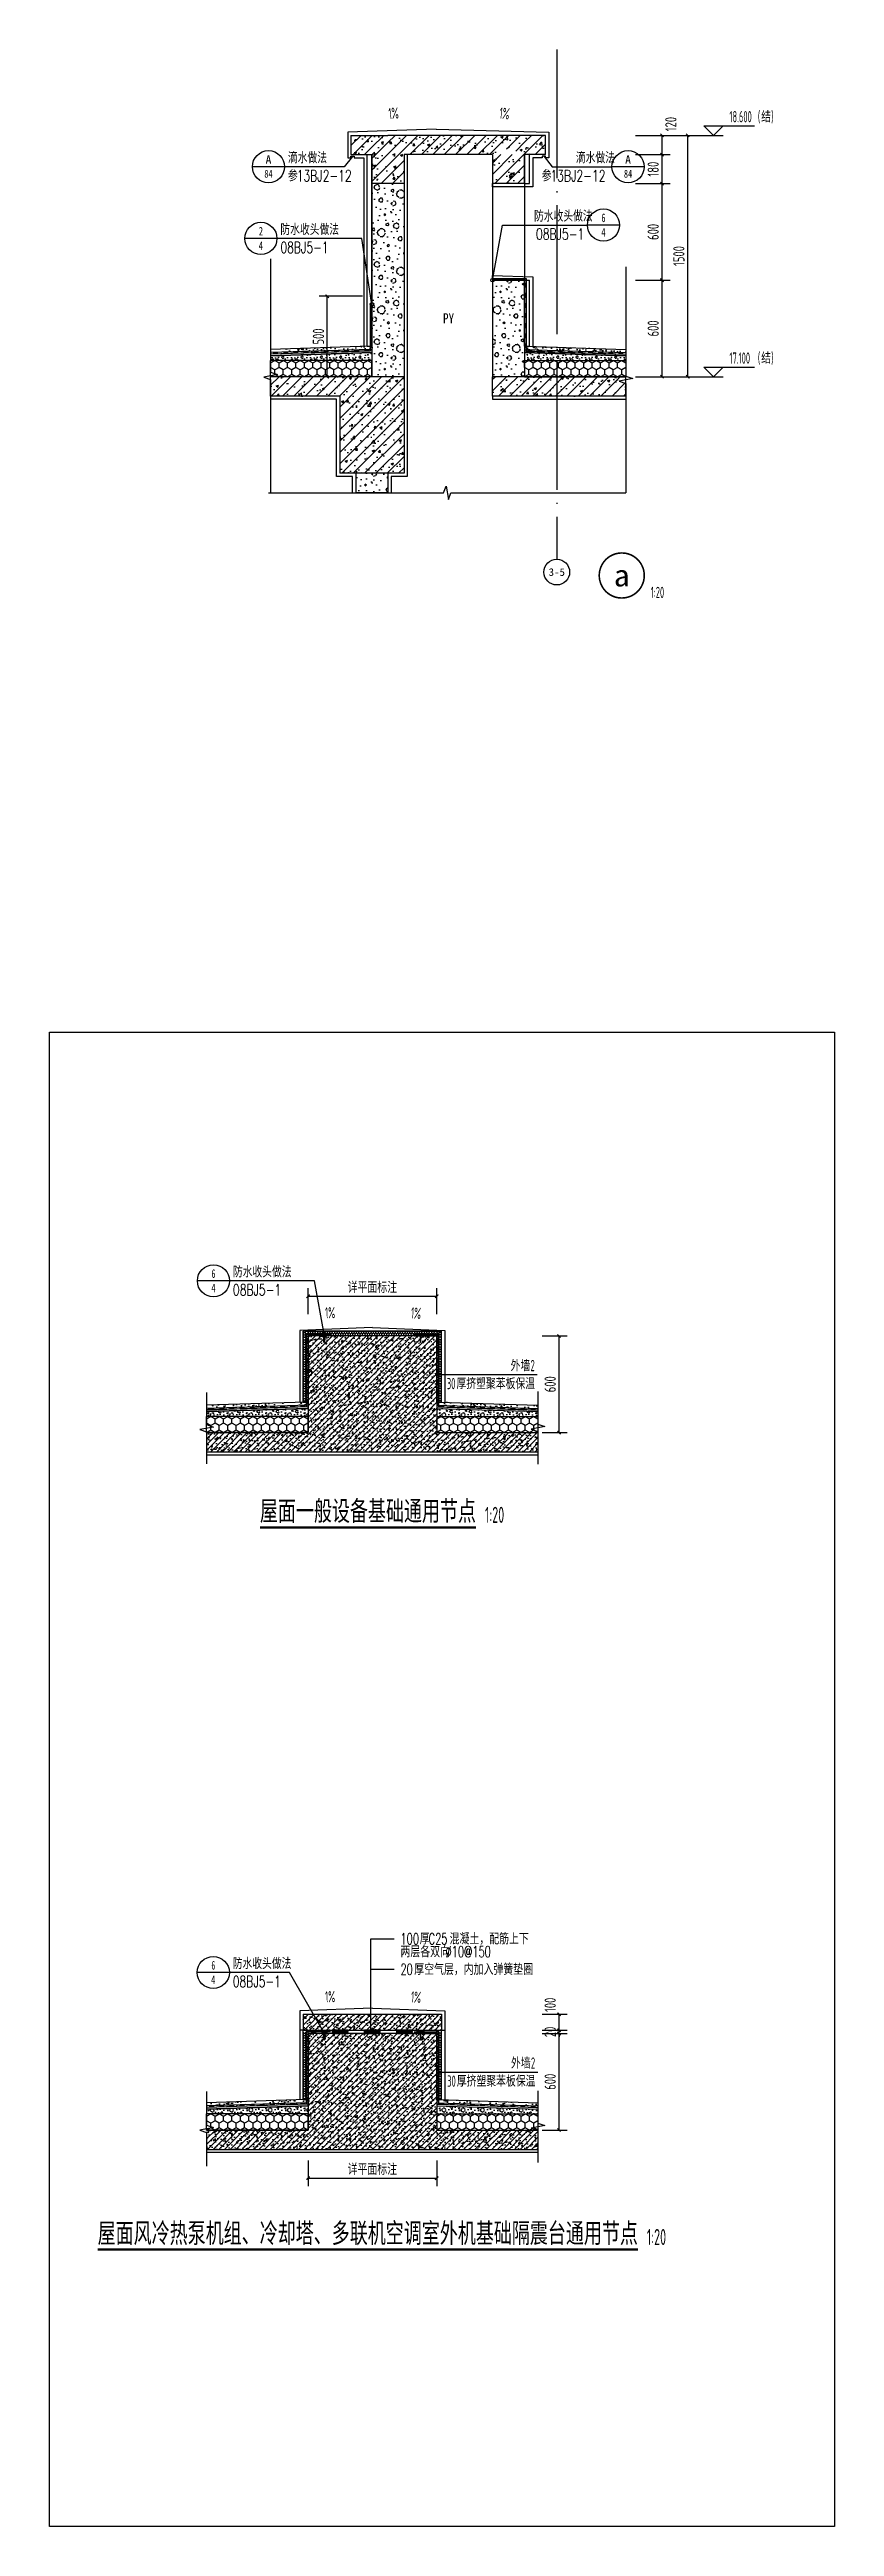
# Model space of a CAD drawing. Extents: x 198753 to 882193, y -399300 to 132460.
# Drawn here: x 423512 to 428394, y 3013 to 18406 of the extents above; entities that cross this region are included whole.
import ezdxf
from ezdxf.enums import TextEntityAlignment as Align

# ---------------------------------------------------------------- set-up
doc = ezdxf.new("R2010")
doc.units = 0
doc.header["$LTSCALE"] = 1000
doc.header["$MEASUREMENT"] = 0
for name, pattern in [('DASH', [0.35, 0.25, -0.1]), ('DOTE', [2.42, 2, -0.2, 0.02, -0.2]), ('外部参照 1$0$CONTINOUS', [0])]:
    doc.linetypes.add(name, pattern=pattern)
for name, color, linetype in [('00-图签签名_10', 10, 'Continuous'), ('01-标注_尺寸', 124, 'Continuous'), ('01-标注_标高', 200, 'Continuous'), ('01-标注_符号', 200, 'Continuous'), ('01-标注_轴线坐标', 132, 'Continuous'), ('02-TEXT_标注', 130, 'Continuous'), ('02-TEXT_轴号', 7, 'Continuous'), ('05-填充_天正', 26, 'Continuous'), ('A-0-房间名称', 7, 'Continuous'), ('A-SUR_保温', 222, 'Continuous'), ('A-TECH_结构', 21, 'Continuous'), ('A_AXIS-轴线', 36, 'DOTE'), ('A_STR-砌块墙', 121, 'Continuous'), ('A_STR-砼墙', 51, 'Continuous'), ('AXIS_TEXT', 7, 'Continuous'), ('KANXIAN', 70, '外部参照 1$0$CONTINOUS'), ('PUB_HATCH', 8, 'Continuous'), ('SURFACE', 6, 'Continuous'), ('构造物', 145, 'Continuous')]:
    doc.layers.add(name, color=color, linetype=linetype)
doc.layers.add('04-不打印_辅助线', color=165, linetype='Continuous', plot=False)
doc.styles.add('_TCH_AXIS', font='STXIHEI.TTF', dxfattribs={"width": 0.75})
doc.styles.add('_TCH_DIM', font='ROS1', dxfattribs={"width": 0.8, "bigfont": 'JD'})
doc.styles.add('_TCH_DIM_T3', font='ROS1', dxfattribs={"width": 0.8, "bigfont": 'JD'})
doc.styles.add('_TCH_LABEL', font='STXIHEI.TTF', dxfattribs={"width": 0.75})
doc.styles.add('_TCH_SPACE', font='STXIHEI.TTF', dxfattribs={"width": 0.75, "height": 5})
doc.styles.add('_TEL_DIM', font='SIMPLEX', dxfattribs={"width": 0.8, "height": 3.5, "bigfont": 'HZTXT'})
doc.styles.add('COMPLEX', font='COMPLEX')
doc.styles.add('样式 1', font='SIMPLEX', dxfattribs={"width": 0.7, "bigfont": 'JD'})
doc.dimstyles.new('_TCH_ARCH&&20', dxfattribs={"dimtxt": 70, "dimasz": 20, "dimexe": 50, "dimexo": 60, "dimgap": 20, "dimtad": 1, "dimdec": 0, "dimzin": 0, "dimdsep": 46, "dimtxsty": '_TCH_DIM_T3', "dimblk": 'ARCHTICK', "dimcen": 0.09, "dimclrt": 4, "dimazin": 2, "dimtfac": 1, "dimtdec": 0, "dimtix": 1, "dimtmove": 2, "dimatfit": 3, "dimfxl": 0, "dimtolj": 1, "dimtzin": 0, "dimarcsym": 0})
pattern_1 = [(0, (124172.02, 67970.24), (60, 120), [0, -120]), (0, (124101.82, 67954.04), (60, 120), [0, -120]), (0, (124140.82, 67952.84), (60, 120), [0, -120]), (0, (124183.42, 67988.24), (60, 120), [0, -120]), (0, (124133.62, 67946.84), (60, 120), [0, -120]), (0, (124195.42, 68063.84), (60, 120), [0, -120]), (0, (124158.82, 68054.24), (60, 120), [0, -120]), (0, (124178.02, 68039.24), (60, 120), [0, -120]), (0, (124080.22, 68036.84), (60, 120), [0, -120]), (0, (124139.02, 68031.44), (60, 120), [0, -120]), (0, (124116.22, 68000.84), (60, 120), [0, -120]), (0, (124117.42, 67955.84), (60, 120), [0, -120]), (0, (124162.42, 67951.04), (60, 120), [0, -120]), (0, (124195.42, 68003.84), (60, 120), [0, -120]), (0, (124083.22, 67985.24), (60, 120), [0, -120]), (0, (124093.42, 68005.64), (60, 120), [0, -120]), (0, (124140.22, 67997.24), (60, 120), [0, -120]), (0, (124123.42, 67979.84), (60, 120), [0, -120]), (0, (124113.82, 68019.44), (60, 120), [0, -120]), (0, (124128.82, 68064.44), (60, 120), [0, -120]), (0, (124088.02, 67960.04), (60, 120), [0, -120]), (0, (124154.02, 68039.84), (60, 120), [0, -120]), (0, (124098.22, 68041.64), (60, 120), [0, -120]), (0, (124088.62, 68057.24), (60, 120), [0, -120]), (130.601294, (124188.0446, 68026.264), (-299.9999967, 360.00000157), [5.26831, -2207.4222]), (18.434949, (124179.473, 68028.55), (299.999999, 119.999999), [5.42105, -753.52558]), (90, (124179.473, 68023.407), (60, 120), [5.14286, -234.85713]), (161.565051, (124184.616, 68021.692), (-300.0000015, 119.999991), [5.42105, -753.52558]), (53.130102, (124184.616, 68021.692), (60, 120), [5.71429, -594.2857]), (135, (124189.188, 67960.55), (-60.000007, 119.999992), [4.84873, -334.56252]), (45, (124182.33, 67960.55), (60, 120), [4.84873, -334.56252]), (135, (124185.76, 67957.12), (-60.000007, 119.999992), [4.84873, -334.56252]), (45, (124185.76, 67957.12), (60, 120), [4.84873, -334.56252]), (116.56505, (124131.47, 68041.12), (-1e-05, 239.99999), [6.38877, -127.7753]), (180, (124128.62, 68046.84), (-60, 120), [6.85714, -113.14285]), (63.43495, (124118.9, 68041.12), (5e-07, 240), [6.38877, -127.7753]), (116.56505, (124121.76, 68035.41), (-1e-05, 239.99999), [6.38877, -127.7753]), (0, (124121.76, 68035.41), (60, 120), [6.85714, -113.14285]), (63.43495, (124128.62, 68035.41), (5e-07, 240), [6.38877, -127.7753]), (107.102728, (124176.616, 68000.5494), (-179.99999312, 600.00000097), [7.77227, -3256.5805]), (143.972626, (124174.33, 68007.978), (-1139.99998555, 839.99999905), [7.77227, -1624.404]), (180, (124168.04, 68012.55), (-60, 120), [7.42857, -112.57142]), (36.027373, (124154.33, 68007.978), (1139.9999916, 839.99999094), [7.77227, -1624.404]), (71.565051, (124152.045, 68001.12), (180.000001, 599.999999), [7.22806, -751.71856]), (107.102728, (124154.3304, 67993.6923), (-179.99999312, 600.00000097), [7.77227, -3256.5805]), (143.972626, (124160.616, 67989.121), (-1139.99998555, 839.99999905), [7.77227, -1624.404]), (0, (124160.62, 67989.12), (60, 120), [7.42857, -112.57142]), (36.027373, (124168.045, 67989.121), (1139.9999916, 839.99999094), [7.77227, -1624.404]), (71.565051, (124174.33, 67993.692), (180.000001, 599.999999), [7.22806, -751.71856]), (150.255118, (124177.759, 68056.55), (-180.0000004, 119.9999985), [4.607, -962.86392]), (90, (124173.76, 68054.264), (60, 120), [4.57143, -235.42855]), (29.744881, (124173.759, 68054.264), (180.0000001, 119.9999994), [4.607, -962.86392]), (116.56505, (124149.76, 67971.41), (-1e-05, 239.99999), [6.38877, -127.7753]), (168.690067, (124146.902, 67977.121), (-540.0000004, 119.999997), [5.82745, -1217.9371]), (41.185925, (124136.616, 67974.264), (1499.99999091, 1319.99998846), [6.07437, -2545.1604]), (90, (124136.616, 67968.55), (60, 120), [5.71429, -234.2857]), (138.814074, (124141.1875, 67964.5494), (-1499.99997334, 1320.0000084), [6.07437, -2545.1604]), (16.699244, (124141.1875, 67964.5494), (1979.9999851, 599.99999372), [5.96589, -2499.7075]), (60.945396, (124146.902, 67966.264), (59.99999984, 119.99999894), [5.88322, -2465.0679]), (109.983106, (124099.473, 68021.6923), (-300.00000113, 839.99999778), [6.6884, -2802.4395]), (155.556045, (124097.1875, 68027.978), (-780.00000297, 359.99999252), [6.9046, -2893.0263]), (24.4439547, (124084.616, 68027.978), (780.00000039, 359.99999827), [6.9046, -2893.0263]), (70.0168934, (124082.3304, 68021.6923), (300.0000009, 839.99999792), [6.6884, -2802.4395]), (109.983106, (124084.616, 68015.4066), (-300.00000113, 839.99999778), [6.6884, -2802.4395]), (160.016893, (124090.902, 68013.121), (-300.0000002, 119.9999945), [6.6884, -1397.8755]), (19.9831065, (124090.902, 68013.121), (299.99999835, 119.9999998), [6.6884, -1397.8755]), (70.0168934, (124097.1875, 68015.4066), (300.0000009, 839.99999792), [6.6884, -2802.4395]), (122.005383, (124144.045, 68010.835), (-60.000008, 119.9999939), [5.39085, -1126.6868]), (18.434949, (124136.045, 68013.692), (299.999999, 119.999999), [5.42105, -753.52558]), (90, (124136.045, 68008.55), (60, 120), [5.14286, -234.85713]), (161.565051, (124141.188, 68006.835), (-300.0000015, 119.999991), [5.42105, -753.52558]), (54.462322, (124141.1875, 68006.835), (419.9999994, 599.9999991), [4.91561, -2059.6423]), (116.56505, (124109.19, 67981.69), (-1e-05, 239.99999), [6.38877, -127.7753]), (180, (124106.33, 67987.41), (-60, 120), [6.28571, -113.71428]), (59.036243, (124096.616, 67981.692), (60.0000002, 119.9999994), [6.66395, -1392.7644]), (120.963756, (124100.045, 67975.978), (-60.0000082, 119.9999945), [6.66395, -1392.7644]), (0, (124100.04, 67975.98), (60, 120), [6.28571, -113.71428]), (63.43495, (124106.33, 67975.98), (5e-07, 240), [6.38877, -127.7753])]
pattern_2 = [(50, (124136.616, 68006.835), (71.726018, -6.275213), [7.5, -82.5]), (355, (124136.616, 68006.835), (-13.875133, 75.219213), [6, -66]), (100.4514, (124142.59, 68006.31), (57.850938, 68.943954), [6.37402, -70.11421]), (46.1842, (124136.62, 68026.835), (106.724105, -16.5519), [11.25, -123.75]), (96.6356, (124145.51, 68025.46), (93.46627, 97.41179), [9.56103, -105.1713]), (351.1842, (124136.62, 68026.84), (93.466195, 97.41186), [9, -99]), (21, (124146.616, 68021.835), (59.690705, -40.26189), [7.5, -82.5]), (326, (124146.616, 68021.835), (24.331533, 72.515005), [6, -66]), (71.4514, (124151.59, 68018.48), (84.022263, 32.25305), [6.37402, -70.11421]), (37.5, (124136.616, 68006.835), (1.2159855, 33.2893854), [0, -65.2, 0, -67, 0, -66.25]), (7.5, (124136.616, 68006.835), (26.306954, 39.441171), [0, -38.2, 0, -63.7, 0, -25.25]), (327.5, (124114.316, 68006.835), (53.3822436, -2.255487), [0, -25, 0, -78, 0, -103.5]), (317.5, (124104.316, 68006.835), (58.318617, 10.010498), [0, -32.5, 0, -51.8, 0, -73.5])]
pattern_3 = [(45, (0, 0), (-17.67767, 17.67767), []), (50, (0, 0), (71.726, -6.2752), [7.5, -82.5]), (355, (0, 0), (-13.875, 75.2192), [6, -66]), (100.4514, (5.98, -0.52), (57.851, 68.944), [6.374, -70.1142]), (46.184, (0, 20), (106.724, -16.552), [11.25, -123.75]), (96.6356, (8.89, 18.62), (93.466, 97.412), [9.561, -105.171]), (351.184, (0, 20), (93.466, 97.412), [9, -99]), (21, (10, 15), (59.6907, -40.2619), [7.5, -82.5]), (326, (10, 15), (24.3315, 72.515), [6, -66]), (71.4514, (14.974, 11.645), (84.0223, 32.253), [6.374, -70.1142]), (37.5, (0, 0), (1.216, 33.2894), [0, -65.2, 0, -67, 0, -66.25]), (7.5, (0, 0), (26.30695, 39.4412), [0, -38.2, 0, -63.7, 0, -25.25]), (327.5, (-22.3, 0), (53.38224, -2.2555), [0, -25, 0, -78, 0, -103.5]), (317.5, (-32.3, 0), (58.3186, 10.0105), [0, -32.5, 0, -51.8, 0, -73.5])]
pattern_4 = [(0, (124172.02, 67970.24), (60, 120), [0, -120]), (0, (124101.82, 67954.04), (60, 120), [0, -120]), (0, (124140.82, 67952.84), (60, 120), [0, -120]), (0, (124183.42, 67988.24), (60, 120), [0, -120]), (0, (124133.62, 67946.84), (60, 120), [0, -120]), (0, (124195.42, 68063.84), (60, 120), [0, -120]), (0, (124158.82, 68054.24), (60, 120), [0, -120]), (0, (124178.02, 68039.24), (60, 120), [0, -120]), (0, (124080.22, 68036.84), (60, 120), [0, -120]), (0, (124139.02, 68031.44), (60, 120), [0, -120]), (0, (124116.22, 68000.84), (60, 120), [0, -120]), (0, (124117.42, 67955.84), (60, 120), [0, -120]), (0, (124162.42, 67951.04), (60, 120), [0, -120]), (0, (124195.42, 68003.84), (60, 120), [0, -120]), (0, (124083.22, 67985.24), (60, 120), [0, -120]), (0, (124093.42, 68005.64), (60, 120), [0, -120]), (0, (124140.22, 67997.24), (60, 120), [0, -120]), (0, (124123.42, 67979.84), (60, 120), [0, -120]), (0, (124113.82, 68019.44), (60, 120), [0, -120]), (0, (124128.82, 68064.44), (60, 120), [0, -120]), (0, (124088.02, 67960.04), (60, 120), [0, -120]), (0, (124154.02, 68039.84), (60, 120), [0, -120]), (0, (124098.22, 68041.64), (60, 120), [0, -120]), (0, (124088.62, 68057.24), (60, 120), [0, -120]), (130.601294, (124188.049, 68026.264), (-299.9999967, 360.00000157), [5.26831, -2207.4222]), (18.434949, (124179.478, 68028.55), (299.999999, 119.999999), [5.42105, -753.52558]), (90, (124179.48, 68023.407), (60, 120), [5.14286, -234.85713]), (161.565051, (124184.62, 68021.692), (-300.0000015, 119.999991), [5.42105, -753.52558]), (53.130102, (124184.62, 68021.692), (60, 120), [5.71429, -594.2857]), (135, (124189.19, 67960.55), (-60.000007, 119.999992), [4.84873, -334.56252]), (45, (124182.335, 67960.55), (60, 120), [4.84873, -334.56252]), (135, (124185.763, 67957.12), (-60.000007, 119.999992), [4.84873, -334.56252]), (45, (124185.763, 67957.12), (60, 120), [4.84873, -334.56252]), (116.56505, (124131.48, 68041.12), (-1e-05, 239.99999), [6.38877, -127.7753]), (180, (124128.62, 68046.84), (-60, 120), [6.85714, -113.14285]), (63.43495, (124118.91, 68041.12), (5e-07, 240), [6.38877, -127.7753]), (116.56505, (124121.76, 68035.41), (-1e-05, 239.99999), [6.38877, -127.7753]), (0, (124121.76, 68035.41), (60, 120), [6.85714, -113.14285]), (63.43495, (124128.62, 68035.41), (5e-07, 240), [6.38877, -127.7753]), (107.102728, (124176.6205, 68000.5494), (-179.99999312, 600.00000097), [7.77227, -3256.5805]), (143.972626, (124174.335, 68007.978), (-1139.99998555, 839.99999905), [7.77227, -1624.404]), (180, (124168.05, 68012.55), (-60, 120), [7.42857, -112.57142]), (36.027373, (124154.335, 68007.978), (1139.9999916, 839.99999094), [7.77227, -1624.404]), (71.565051, (124152.049, 68001.12), (180.000001, 599.999999), [7.22806, -751.71856]), (107.102728, (124154.3348, 67993.6923), (-179.99999312, 600.00000097), [7.77227, -3256.5805]), (143.972626, (124160.6205, 67989.121), (-1139.99998555, 839.99999905), [7.77227, -1624.404]), (0, (124160.62, 67989.12), (60, 120), [7.42857, -112.57142]), (36.027373, (124168.049, 67989.121), (1139.9999916, 839.99999094), [7.77227, -1624.404]), (71.565051, (124174.335, 67993.692), (180.000001, 599.999999), [7.22806, -751.71856]), (150.255118, (124177.763, 68056.55), (-180.0000004, 119.9999985), [4.607, -962.86392]), (90, (124173.763, 68054.264), (60, 120), [4.57143, -235.42855]), (29.744881, (124173.763, 68054.264), (180.0000001, 119.9999994), [4.607, -962.86392]), (116.56505, (124149.76, 67971.41), (-1e-05, 239.99999), [6.38877, -127.7753]), (168.690067, (124146.906, 67977.121), (-540.0000004, 119.999997), [5.82745, -1217.9371]), (41.185925, (124136.6205, 67974.264), (1499.99999091, 1319.99998846), [6.07437, -2545.1604]), (90, (124136.62, 67968.55), (60, 120), [5.71429, -234.2857]), (138.814074, (124141.192, 67964.5494), (-1499.99997334, 1320.0000084), [6.07437, -2545.1604]), (16.699244, (124141.192, 67964.5494), (1979.9999851, 599.99999372), [5.96589, -2499.7075]), (60.945396, (124146.906, 67966.264), (59.99999984, 119.99999894), [5.88322, -2465.0679]), (109.983106, (124099.4776, 68021.6923), (-300.00000113, 839.99999778), [6.6884, -2802.4395]), (155.556045, (124097.192, 68027.978), (-780.00000297, 359.99999252), [6.9046, -2893.0263]), (24.4439547, (124084.6205, 68027.978), (780.00000039, 359.99999827), [6.9046, -2893.0263]), (70.0168934, (124082.335, 68021.6923), (300.0000009, 839.99999792), [6.6884, -2802.4395]), (109.983106, (124084.6205, 68015.4066), (-300.00000113, 839.99999778), [6.6884, -2802.4395]), (160.016893, (124090.906, 68013.121), (-300.0000002, 119.9999945), [6.6884, -1397.8755]), (19.9831065, (124090.906, 68013.121), (299.99999835, 119.9999998), [6.6884, -1397.8755]), (70.0168934, (124097.192, 68015.4066), (300.0000009, 839.99999792), [6.6884, -2802.4395]), (122.005383, (124144.049, 68010.835), (-60.000008, 119.9999939), [5.39085, -1126.6868]), (18.434949, (124136.049, 68013.692), (299.999999, 119.999999), [5.42105, -753.52558]), (90, (124136.05, 68008.55), (60, 120), [5.14286, -234.85713]), (161.565051, (124141.192, 68006.835), (-300.0000015, 119.999991), [5.42105, -753.52558]), (54.462322, (124141.192, 68006.835), (419.9999994, 599.9999991), [4.91561, -2059.6423]), (116.56505, (124109.19, 67981.69), (-1e-05, 239.99999), [6.38877, -127.7753]), (180, (124106.33, 67987.41), (-60, 120), [6.28571, -113.71428]), (59.036243, (124096.62, 67981.692), (60.0000002, 119.9999994), [6.66395, -1392.7644]), (120.963756, (124100.049, 67975.978), (-60.0000082, 119.9999945), [6.66395, -1392.7644]), (0, (124100.05, 67975.98), (60, 120), [6.28571, -113.71428]), (63.43495, (124106.33, 67975.98), (5e-07, 240), [6.38877, -127.7753])]
pattern_5 = [(50, (124136.62, 68006.835), (71.726018, -6.275213), [7.5, -82.5]), (355, (124136.62, 68006.835), (-13.875133, 75.219213), [6, -66]), (100.4514, (124142.6, 68006.31), (57.850938, 68.943954), [6.37402, -70.11421]), (46.1842, (124136.62, 68026.835), (106.724105, -16.5519), [11.25, -123.75]), (96.6356, (124145.51, 68025.46), (93.46627, 97.41179), [9.56103, -105.1713]), (351.1842, (124136.62, 68026.84), (93.466195, 97.41186), [9, -99]), (21, (124146.62, 68021.835), (59.690705, -40.26189), [7.5, -82.5]), (326, (124146.62, 68021.835), (24.331533, 72.515005), [6, -66]), (71.4514, (124151.595, 68018.48), (84.022263, 32.25305), [6.37402, -70.11421]), (37.5, (124136.62, 68006.835), (1.2159855, 33.2893854), [0, -65.2, 0, -67, 0, -66.25]), (7.5, (124136.62, 68006.835), (26.306954, 39.441171), [0, -38.2, 0, -63.7, 0, -25.25]), (327.5, (124114.32, 68006.835), (53.3822436, -2.255487), [0, -25, 0, -78, 0, -103.5]), (317.5, (124104.32, 68006.835), (58.318617, 10.010498), [0, -32.5, 0, -51.8, 0, -73.5])]
pattern_6 = [(45, (0, 0), (-35.355339, 35.355339), []), (50, (0, 0), (143.452037, -12.550427), [15, -165]), (355, (0, 0), (-27.750267, 150.438427), [12, -132]), (100.4514, (11.95, -1.05), (115.701876, 137.88791), [12.74804, -140.22842]), (46.1842, (0, 40), (213.44821, -33.1038), [22.5, -247.5]), (96.6356, (17.79, 37.24), (186.93254, 194.82357), [19.12206, -210.3426]), (351.1842, (0, 40), (186.93239, 194.82372), [18, -198]), (21, (20, 30), (119.38141, -80.523778), [15, -165]), (326, (20, 30), (48.663066, 145.03001), [12, -132]), (71.4514, (29.95, 23.29), (168.044526, 64.5061), [12.74804, -140.22842]), (37.5, (0, 0), (2.431971, 66.578771), [0, -130.4, 0, -134, 0, -132.5]), (7.5, (0, 0), (52.613907, 78.882342), [0, -76.4, 0, -127.4, 0, -50.5]), (327.5, (-44.6, 0), (106.764487, -4.5109743), [0, -50, 0, -156, 0, -207]), (317.5, (-64.6, 0), (116.637234, 20.020996), [0, -65, 0, -103.6, 0, -147])]
pattern_7 = [(0, (70.8, -73.2), (120, 240), [0, -240]), (0, (-69.6, -105.6), (120, 240), [0, -240]), (0, (8.4, -108), (120, 240), [0, -240]), (0, (93.6, -37.2), (120, 240), [0, -240]), (0, (-6, -120), (120, 240), [0, -240]), (0, (117.6, 114), (120, 240), [0, -240]), (0, (44.4, 94.8), (120, 240), [0, -240]), (0, (82.8, 64.8), (120, 240), [0, -240]), (0, (-112.8, 60), (120, 240), [0, -240]), (0, (4.8, 49.2), (120, 240), [0, -240]), (0, (-40.8, -12), (120, 240), [0, -240]), (0, (-38.4, -102), (120, 240), [0, -240]), (0, (51.6, -111.6), (120, 240), [0, -240]), (0, (117.6, -6), (120, 240), [0, -240]), (0, (-106.8, -43.2), (120, 240), [0, -240]), (0, (-86.4, -2.4), (120, 240), [0, -240]), (0, (7.2, -19.2), (120, 240), [0, -240]), (0, (-26.4, -54), (120, 240), [0, -240]), (0, (-45.6, 25.2), (120, 240), [0, -240]), (0, (-15.6, 115.2), (120, 240), [0, -240]), (0, (-97.2, -93.6), (120, 240), [0, -240]), (0, (34.8, 66), (120, 240), [0, -240]), (0, (-76.8, 69.6), (120, 240), [0, -240]), (0, (-96, 100.8), (120, 240), [0, -240]), (130.601294, (102.857, 38.857), (-599.99999337, 720.00000315), [10.53662, -4414.8444]), (18.434949, (85.714, 43.43), (599.9999978, 239.9999982), [10.8421, -1507.05116]), (90, (85.71, 33.14), (120, 240), [10.28571, -469.71426]), (161.565051, (96, 29.714), (-600.000003, 239.999982), [10.8421, -1507.05116]), (53.130102, (96, 29.714), (120, 240), [11.42857, -1188.5714]), (135, (105.14, -92.57), (-120.000015, 239.999984), [9.69746, -669.12504]), (45, (91.43, -92.57), (120, 239.999999), [9.69746, -669.12504]), (135, (98.286, -99.43), (-120.000015, 239.999984), [9.69746, -669.12504]), (45, (98.286, -99.43), (120, 239.999999), [9.69746, -669.12504]), (116.56505, (-10.29, 68.57), (-2e-05, 479.99999), [12.77753, -255.5506]), (180, (-16, 80), (-120, 240), [13.71429, -226.2857]), (63.43495, (-35.43, 68.57), (1e-06, 480), [12.77753, -255.5506]), (116.56505, (-29.71, 57.14), (-2e-05, 479.99999), [12.77753, -255.5506]), (0, (-29.71, 57.14), (120, 240), [13.71429, -226.2857]), (63.43495, (-16, 57.14), (1e-06, 480), [12.77753, -255.5506]), (107.102728, (80, -12.571), (-359.99998624, 1200.00000194), [15.54454, -6513.161]), (143.972626, (75.429, 2.286), (-2279.9999711, 1679.9999981), [15.54454, -3248.808]), (180, (62.86, 11.43), (-120, 240), [14.85714, -225.14284]), (36.0273733, (35.429, 2.286), (2279.99998315, 1679.9999819), [15.54454, -3248.808]), (71.565051, (30.857, -11.43), (360.000002, 1199.999998), [14.45613, -1503.43712]), (107.102728, (35.429, -26.286), (-359.99998624, 1200.00000194), [15.54454, -6513.161]), (143.972626, (48, -35.429), (-2279.9999711, 1679.9999981), [15.54454, -3248.808]), (0, (48, -35.43), (120, 240), [14.85714, -225.14284]), (36.0273733, (62.857, -35.429), (2279.99998315, 1679.9999819), [15.54454, -3248.808]), (71.565051, (75.43, -26.286), (360.000002, 1199.999998), [14.45613, -1503.43712]), (150.255118, (82.286, 99.43), (-360.0000009, 239.999997), [9.21401, -1925.72784]), (90, (74.29, 94.86), (120, 240), [9.14286, -470.8571]), (29.744881, (74.286, 94.857), (360.0000002, 239.9999989), [9.21401, -1925.72784]), (116.56505, (26.29, -70.86), (-2e-05, 479.99999), [12.77753, -255.5506]), (168.690067, (20.571, -59.429), (-1080.0000008, 239.999994), [11.6549, -2435.8742]), (41.185925, (0, -65.143), (2999.99998182, 2639.99997692), [12.14874, -5090.3208]), (90, (0, -76.57), (120, 240), [11.42857, -468.5714]), (138.814074, (9.143, -84.571), (-2999.99994668, 2640.0000168), [12.14874, -5090.3208]), (16.6992442, (9.143, -84.571), (3959.9999702, 1199.99998743), [11.93178, -4999.415]), (60.945396, (20.571, -81.143), (119.99999968, 239.99999788), [11.76643, -4930.1358]), (109.983106, (-74.286, 29.714), (-600.00000226, 1679.99999555), [13.3768, -5604.879]), (155.556045, (-78.857, 42.286), (-1560.00000595, 719.99998504), [13.8092, -5786.0526]), (24.4439547, (-104, 42.286), (1560.00000078, 719.99999654), [13.8092, -5786.0526]), (70.0168934, (-108.571, 29.714), (600.0000018, 1679.99999583), [13.3768, -5604.879]), (109.983106, (-104, 17.143), (-600.00000226, 1679.99999555), [13.3768, -5604.879]), (160.016893, (-91.429, 12.571), (-600.0000004, 239.9999891), [13.3768, -2795.751]), (19.9831065, (-91.429, 12.571), (599.9999967, 239.9999996), [13.3768, -2795.751]), (70.0168934, (-78.857, 17.143), (600.0000018, 1679.99999583), [13.3768, -5604.879]), (122.005383, (14.857, 8), (-120.0000161, 239.9999877), [10.78169, -2253.3736]), (18.434949, (-1.143, 13.714), (599.9999978, 239.9999982), [10.8421, -1507.05116]), (90, (-1.14, 3.43), (120, 240), [10.28571, -469.71426]), (161.565051, (9.143, 0), (-600.000003, 239.999982), [10.8421, -1507.05116]), (54.4623222, (9.143, 0), (839.9999988, 1199.9999982), [9.83123, -4119.2846]), (116.56505, (-54.86, -50.29), (-2e-05, 479.99999), [12.77753, -255.5506]), (180, (-60.57, -38.86), (-120, 240), [12.57143, -227.42856]), (59.0362434, (-80, -50.286), (120.0000004, 239.9999988), [13.32789, -2785.5288]), (120.963756, (-73.143, -61.714), (-120.0000164, 239.999989), [13.32789, -2785.5288]), (0, (-73.14, -61.71), (120, 240), [12.57143, -227.42856]), (63.43495, (-60.57, -61.71), (1e-06, 480), [12.77753, -255.5506])]

msp = doc.modelspace()

# ---------------------------------------------------------------- texts
at = {"layer": '02-TEXT_标注', "style": '_TCH_DIM', "width": 0.64}
for rotation, p in [(5.92839, (425624, 17972.2)), (354.07161, (426307.2, 17977.6))]:
    msp.add_text('1%%%', height=70, rotation=rotation, dxfattribs=at).set_placement(p)
at = {"layer": '02-TEXT_标注'}
for s, height, style, width, p in [('18.600', 70, '_TCH_DIM', 0.64, (427740.2, 17954)), ('(', 70, '_TCH_DIM', 0.64, (427917, 17954)), ('结', 69.5, '_TCH_DIM', 0.8, (427937.9, 17954)), (')', 70, '_TCH_DIM', 0.64, (428000, 17954)), ('滴水做法', 69.46, '样式 1', 0.7, (424994.5, 17699)), ('滴水做法', 69.46, '样式 1', 0.7, (426785.1, 17699)), ('参', 69.5, '样式 1', 0.7, (424994.5, 17587)), ('13BJ2-12', 70, '样式 1', 0.7, (425048.8, 17587)), ('参', 69.5, '样式 1', 0.7, (426572.7, 17587)), ('13BJ2-12', 70, '样式 1', 0.7, (426627, 17587)), ('防水收头做法', 69.46, '样式 1', 0.7, (426525, 17336.7)), ('防水收头做法', 69.46, '样式 1', 0.7, (424947.4, 17253.4)), ('08BJ5-1', 70, '样式 1', 0.7, (426537.1, 17224.7)), ('08BJ5-1', 70, '样式 1', 0.7, (424947.4, 17141.4)), ('17.100', 70, '_TCH_DIM', 0.64, (427740.2, 16454)), ('(', 70, '_TCH_DIM', 0.64, (427917, 16454)), ('结', 69.5, '_TCH_DIM', 0.8, (427937.9, 16454)), (')', 70, '_TCH_DIM', 0.64, (428000, 16454)), ('1:20', 70, '_TCH_DIM', 0.64, (427250.6, 14997.7)), ('屋面一般设备基础通用节点', 140, '_TEL_DIM', 0.8, (424820.1, 9250.2)), ('1:20', 100, '_TCH_DIM', 0.64, (426219.9, 9250.2)), ('屋面风冷热泵机组、冷却塔、多联机空调室外机基础隔震台通用节点', 140, '_TEL_DIM', 0.8, (423811, 4762.3)), ('1:20', 100, '_TCH_DIM', 0.64, (427226.8, 4762.3))]:
    msp.add_text(s, height=height, dxfattribs=dict(at, style=style, width=width)).set_placement(p)
at = {"layer": '02-TEXT_标注', "style": '_TCH_LABEL'}
for s, height, width, p, p2 in [('A', 52, 0.935135, (424855.4, 17696.5), (424891.6, 17696.5)), ('A', 52, 0.935135, (427091.6, 17696.5), (427127.7, 17696.5)), ('84', 49.3, 0.936173, (424847.8, 17609.7), (424899.2, 17609.7)), ('84', 49.3, 0.936173, (427084, 17609.7), (427135.3, 17609.7)), ('2', 53.2, 0.894032, (424813.2, 17250.8), (424839.6, 17250.8)), ('4', 53.1, 0.91968, (426943.1, 17244.2), (426970.3, 17244.2)), ('6', 53.5, 0.792215, (426944.9, 17334), (426968.5, 17334)), ('4', 53.1, 0.91968, (424812.8, 17160.9), (424840, 17160.9)), ('a', 135.3, 1.074278, (427020.8, 15070), (427120.4, 15070))]:
    msp.add_text(s, height=height, dxfattribs=dict(at, width=width)).set_placement(p, p2, align=Align.FIT)
at = {"layer": 'A-0-房间名称', "style": '_TCH_SPACE', "width": 0.8}
msp.add_text('PY', height=63.25, dxfattribs=at).set_placement((425959, 16704.1))

# ---------------------------------------------------------------- blocks, each defined once
blk = doc.blocks.new('A$C1C2A6847')
for p, q in [((52, 23), (55, 28)), ((52, 19), (55, 14)), ((55, 28), (55, 14))]:
    blk.add_line(p, q)
for points in [[(0, 21), (2, 23), (52, 23), (52, 19), (2, 19), (0, 21)], [(56, 42), (51, 37), (51, 5), (56, 0)], [(57, 41), (52, 37), (52, 27)], [(52, 26), (52, 17)], [(52, 16), (52, 6), (57, 1)]]:
    blk.add_lwpolyline(points)
for centre, start, end in [((52, 26), 270, 90), ((52, 16), 270, 90), ((56, 42), 315, 135), ((56, 0), 225, 45)]:
    blk.add_arc(centre, 0.5, start, end)
blk = doc.blocks.new('_ArchTick')
at = {"color": 0, "linetype": 'ByBlock', "const_width": 0.4}
blk.add_lwpolyline([(-0.5, -0.5), (0.5, 0.5)], dxfattribs=at)
blk = doc.blocks.new('*D2107')
at = {"layer": '01-标注_尺寸', "color": 0, "lineweight": -2, "transparency": 16777216}
for p, q in [((1456, 600), (1611, 600)), ((1561, 0), (1561, 600)), ((1456, 0), (1611, 0))]:
    blk.add_line(p, q, dxfattribs=at)
at = {"layer": 'Defpoints', "color": 0, "transparency": 16777216}
for p in [(1396, 600), (1561, 600), (1396, 0)]:
    blk.add_point(p, dxfattribs=at)
at = {"layer": '01-标注_尺寸', "color": 0, "lineweight": -2, "transparency": 16777216, "xscale": 20, "yscale": 20, "zscale": 20}
for p, rotation in [((1561, 600), 90), ((1561, 0), 270)]:
    blk.add_blockref('_ArchTick', p, dxfattribs=dict(at, rotation=rotation))
at = {"layer": '01-标注_尺寸', "color": 4, "transparency": 16777216, "insert": (1506, 300), "char_height": 70, "attachment_point": 5, "rotation": 90, "style": '_TCH_DIM_T3'}
blk.add_mtext('\\A1;600', dxfattribs=at)
blk = doc.blocks.new('$LinePat$聚苯板')
at = {"color": 0}
for p, q in [((14.8, -8.6), (0, 0)), ((29.7, 0), (14.8, -8.6)), ((14.8, -25.7), (0, -34.3)), ((0, -34.3), (0, -51.4)), ((0, -51.4), (14.8, -60)), ((14.8, -8.6), (14.8, -25.7)), ((29.7, -34.3), (14.8, -25.7)), ((14.8, -60), (29.7, -51.4))]:
    blk.add_line(p, q, dxfattribs=at)
blk = doc.blocks.new('$LinePat$防水层2')
at = {"color": 0}
blk.add_line((0, 0), (600, 0), dxfattribs=at)
blk.add_solid([(150, 0), (450, 0), (150, -100), (450, -100)], dxfattribs=at)
blk = doc.blocks.new('*D2108')
at = {"layer": '01-标注_尺寸', "color": 0, "lineweight": -2, "transparency": 16777216}
for p, q in [((0, 735), (0, 897)), ((0, 847), (800, 847)), ((800, 735), (800, 897))]:
    blk.add_line(p, q, dxfattribs=at)
at = {"layer": 'Defpoints', "color": 0, "transparency": 16777216}
for p in [(800, 847), (0, 675), (800, 675)]:
    blk.add_point(p, dxfattribs=at)
at = {"layer": '01-标注_尺寸', "color": 0, "lineweight": -2, "transparency": 16777216, "xscale": 20, "yscale": 20, "zscale": 20, "rotation": 180}
blk.add_blockref('_ArchTick', (0, 847), dxfattribs=at)
at = {"layer": '01-标注_尺寸', "color": 0, "lineweight": -2, "transparency": 16777216, "xscale": 20, "yscale": 20, "zscale": 20}
blk.add_blockref('_ArchTick', (800, 847), dxfattribs=at)
at = {"layer": '01-标注_尺寸', "color": 4, "transparency": 16777216, "insert": (400, 902), "char_height": 70, "attachment_point": 5, "style": '_TCH_DIM_T3'}
blk.add_mtext('\\A1;详平面标注', dxfattribs=at)
blk = doc.blocks.new('fdsfsg')
for p, q in [((-41, 15), (28, 20)), ((57, 20), (-41, 20)), ((-41, 10), (55, 17)), ((-41, 10), (55, 17)), ((-41, 5), (55, 12)), ((-41, 0), (55, 7)), ((-41, 0), (57, 0)), ((-1, 0), (-1, 20)), ((15, 0), (15, 20)), ((33, 0), (55, 2))]:
    blk.add_line(p, q)
for centre, start, end in [((-40, 17), 106.918, 253.082), ((-40, 12), 106.918, 253.082), ((-40, 7), 106.918, 253.082), ((-40, 3), 106.918, 253.082), ((54, 19), 286.918, 12.2632), ((54, 14), 286.918, 73.082), ((54, 9), 286.918, 73.082), ((54, 4), 286.918, 73.082), ((54, -1), 12.2632, 73.082)]:
    blk.add_arc(centre, 2.61, start, end)
blk = doc.blocks.new('*D2109')
at = {"layer": '01-标注_尺寸', "color": 0, "lineweight": -2, "transparency": 16777216}
for p, q in [((1456, 720), (1611, 720)), ((1456, 620), (1611, 620)), ((1561, 620), (1561, 720))]:
    blk.add_line(p, q, dxfattribs=at)
at = {"layer": 'Defpoints', "color": 0, "transparency": 16777216}
for p in [(1396, 720), (1396, 620), (1561, 720)]:
    blk.add_point(p, dxfattribs=at)
at = {"layer": '01-标注_尺寸', "color": 0, "lineweight": -2, "transparency": 16777216, "xscale": 20, "yscale": 20, "zscale": 20}
for p, rotation in [((1561, 720), 90), ((1561, 620), 270)]:
    blk.add_blockref('_ArchTick', p, dxfattribs=dict(at, rotation=rotation))
at = {"layer": '01-标注_尺寸', "color": 4, "transparency": 16777216, "insert": (1506, 778), "char_height": 70, "attachment_point": 5, "rotation": 90, "style": '_TCH_DIM_T3'}
blk.add_mtext('\\A1;100', dxfattribs=at)
blk = doc.blocks.new('*D2110')
at = {"layer": '01-标注_尺寸', "color": 0, "lineweight": -2, "transparency": 16777216}
for p, q in [((1456, 620), (1611, 620)), ((1561, 620), (1561, 640)), ((1561, 600), (1561, 620)), ((1456, 600), (1611, 600)), ((1561, 600), (1561, 580))]:
    blk.add_line(p, q, dxfattribs=at)
at = {"layer": 'Defpoints', "color": 0, "transparency": 16777216}
for p in [(1396, 620), (1561, 620), (1396, 600)]:
    blk.add_point(p, dxfattribs=at)
at = {"layer": '01-标注_尺寸', "color": 0, "lineweight": -2, "transparency": 16777216, "xscale": 20, "yscale": 20, "zscale": 20}
for p, rotation in [((1561, 620), 270), ((1561, 600), 90)]:
    blk.add_blockref('_ArchTick', p, dxfattribs=dict(at, rotation=rotation))
at = {"layer": '01-标注_尺寸', "color": 4, "transparency": 16777216, "insert": (1506, 610), "char_height": 70, "attachment_point": 5, "rotation": 90, "style": '_TCH_DIM_T3'}
blk.add_mtext('\\A1;20', dxfattribs=at)
blk = doc.blocks.new('*D2111')
at = {"layer": '01-标注_尺寸', "color": 0, "lineweight": -2, "transparency": 16777216}
for p, q in [((1456, 600), (1611, 600)), ((1561, 0), (1561, 600)), ((1456, 0), (1611, 0))]:
    blk.add_line(p, q, dxfattribs=at)
at = {"layer": 'Defpoints', "color": 0, "transparency": 16777216}
for p in [(1396, 600), (1561, 600), (1396, 0)]:
    blk.add_point(p, dxfattribs=at)
at = {"layer": '01-标注_尺寸', "color": 0, "lineweight": -2, "transparency": 16777216, "xscale": 20, "yscale": 20, "zscale": 20}
for p, rotation in [((1561, 600), 90), ((1561, 0), 270)]:
    blk.add_blockref('_ArchTick', p, dxfattribs=dict(at, rotation=rotation))
at = {"layer": '01-标注_尺寸', "color": 4, "transparency": 16777216, "insert": (1506, 300), "char_height": 70, "attachment_point": 5, "rotation": 90, "style": '_TCH_DIM_T3'}
blk.add_mtext('\\A1;600', dxfattribs=at)
blk = doc.blocks.new('*D2112')
at = {"layer": '01-标注_尺寸', "color": 0, "lineweight": -2, "transparency": 16777216}
for p, q in [((0, -190), (0, -349)), ((0, -299), (800, -299)), ((800, -190), (800, -349))]:
    blk.add_line(p, q, dxfattribs=at)
at = {"layer": 'Defpoints', "color": 0, "transparency": 16777216}
for p in [(0, -130), (800, -130), (800, -299)]:
    blk.add_point(p, dxfattribs=at)
at = {"layer": '01-标注_尺寸', "color": 0, "lineweight": -2, "transparency": 16777216, "xscale": 20, "yscale": 20, "zscale": 20, "rotation": 180}
blk.add_blockref('_ArchTick', (0, -299), dxfattribs=at)
at = {"layer": '01-标注_尺寸', "color": 0, "lineweight": -2, "transparency": 16777216, "xscale": 20, "yscale": 20, "zscale": 20}
blk.add_blockref('_ArchTick', (800, -299), dxfattribs=at)
at = {"layer": '01-标注_尺寸', "color": 4, "transparency": 16777216, "insert": (400, -244), "char_height": 70, "attachment_point": 5, "style": '_TCH_DIM_T3'}
blk.add_mtext('\\A1;详平面标注', dxfattribs=at)
blk = doc.blocks.new('*D1430')
at = {"layer": '01-标注_尺寸', "color": 0, "lineweight": -2, "transparency": 16777216}
for p, q in [((427157, 17873), (427371, 17873)), ((427321, 17753), (427321, 17873)), ((427157, 17753), (427371, 17753))]:
    blk.add_line(p, q, dxfattribs=at)
at = {"layer": 'Defpoints', "color": 0, "transparency": 16777216}
for p in [(427097, 17873), (427321, 17873), (427097, 17753)]:
    blk.add_point(p, dxfattribs=at)
at = {"layer": '01-标注_尺寸', "color": 0, "lineweight": -2, "transparency": 16777216, "xscale": 20, "yscale": 20, "zscale": 20}
for p, rotation in [((427321, 17873), 90), ((427321, 17753), 270)]:
    blk.add_blockref('_ArchTick', p, dxfattribs=dict(at, rotation=rotation))
at = {"layer": '01-标注_尺寸', "color": 4, "transparency": 16777216, "insert": (427376, 17943), "char_height": 70, "attachment_point": 5, "rotation": 90, "style": '_TCH_DIM_T3'}
blk.add_mtext('\\A1;120', dxfattribs=at)
blk = doc.blocks.new('*D1431')
at = {"layer": '01-标注_尺寸', "color": 0, "lineweight": -2, "transparency": 16777216}
for p, q in [((427157, 17753), (427371, 17753)), ((427321, 17573), (427321, 17753)), ((427157, 17573), (427371, 17573))]:
    blk.add_line(p, q, dxfattribs=at)
at = {"layer": 'Defpoints', "color": 0, "transparency": 16777216}
for p in [(427097, 17753), (427321, 17753), (427097, 17573)]:
    blk.add_point(p, dxfattribs=at)
at = {"layer": '01-标注_尺寸', "color": 0, "lineweight": -2, "transparency": 16777216, "xscale": 20, "yscale": 20, "zscale": 20}
for p, rotation in [((427321, 17753), 90), ((427321, 17573), 270)]:
    blk.add_blockref('_ArchTick', p, dxfattribs=dict(at, rotation=rotation))
at = {"layer": '01-标注_尺寸', "color": 4, "transparency": 16777216, "insert": (427266, 17663), "char_height": 70, "attachment_point": 5, "rotation": 90, "style": '_TCH_DIM_T3'}
blk.add_mtext('\\A1;180', dxfattribs=at)
blk = doc.blocks.new('*D1432')
at = {"layer": '01-标注_尺寸', "color": 0, "lineweight": -2, "transparency": 16777216}
for p, q in [((427157, 17573), (427371, 17573)), ((427321, 16973), (427321, 17573)), ((427157, 16973), (427371, 16973))]:
    blk.add_line(p, q, dxfattribs=at)
at = {"layer": 'Defpoints', "color": 0, "transparency": 16777216}
for p in [(427097, 17573), (427321, 17573), (427097, 16973)]:
    blk.add_point(p, dxfattribs=at)
at = {"layer": '01-标注_尺寸', "color": 0, "lineweight": -2, "transparency": 16777216, "xscale": 20, "yscale": 20, "zscale": 20}
for p, rotation in [((427321, 17573), 90), ((427321, 16973), 270)]:
    blk.add_blockref('_ArchTick', p, dxfattribs=dict(at, rotation=rotation))
at = {"layer": '01-标注_尺寸', "color": 4, "transparency": 16777216, "insert": (427266, 17273), "char_height": 70, "attachment_point": 5, "rotation": 90, "style": '_TCH_DIM_T3'}
blk.add_mtext('\\A1;600', dxfattribs=at)
blk = doc.blocks.new('*D1433')
at = {"layer": '01-标注_尺寸', "color": 0, "lineweight": -2, "transparency": 16777216}
for p, q in [((427157, 16973), (427371, 16973)), ((427321, 16373), (427321, 16973)), ((427157, 16373), (427371, 16373))]:
    blk.add_line(p, q, dxfattribs=at)
at = {"layer": 'Defpoints', "color": 0, "transparency": 16777216}
for p in [(427097, 16973), (427321, 16973), (427097, 16373)]:
    blk.add_point(p, dxfattribs=at)
at = {"layer": '01-标注_尺寸', "color": 0, "lineweight": -2, "transparency": 16777216, "xscale": 20, "yscale": 20, "zscale": 20}
for p, rotation in [((427321, 16973), 90), ((427321, 16373), 270)]:
    blk.add_blockref('_ArchTick', p, dxfattribs=dict(at, rotation=rotation))
at = {"layer": '01-标注_尺寸', "color": 4, "transparency": 16777216, "insert": (427266, 16673), "char_height": 70, "attachment_point": 5, "rotation": 90, "style": '_TCH_DIM_T3'}
blk.add_mtext('\\A1;600', dxfattribs=at)
blk = doc.blocks.new('*D1434')
at = {"layer": '01-标注_尺寸', "color": 0, "lineweight": -2, "transparency": 16777216}
for p, q in [((427221, 17873), (427531, 17873)), ((427481, 16373), (427481, 17873)), ((427221, 16373), (427531, 16373))]:
    blk.add_line(p, q, dxfattribs=at)
at = {"layer": 'Defpoints', "color": 0, "transparency": 16777216}
for p in [(427161, 17873), (427481, 17873), (427161, 16373)]:
    blk.add_point(p, dxfattribs=at)
at = {"layer": '01-标注_尺寸', "color": 0, "lineweight": -2, "transparency": 16777216, "xscale": 20, "yscale": 20, "zscale": 20}
for p, rotation in [((427481, 17873), 90), ((427481, 16373), 270)]:
    blk.add_blockref('_ArchTick', p, dxfattribs=dict(at, rotation=rotation))
at = {"layer": '01-标注_尺寸', "color": 4, "transparency": 16777216, "insert": (427426, 17123), "char_height": 70, "attachment_point": 5, "rotation": 90, "style": '_TCH_DIM_T3'}
blk.add_mtext('\\A1;1500', dxfattribs=at)
blk = doc.blocks.new('*D1435')
at = {"layer": '01-标注_尺寸', "color": 0, "lineweight": -2, "transparency": 16777216}
for p, q in [((425458, 16873), (425189, 16873)), ((425239, 16373), (425239, 16873)), ((425458, 16373), (425189, 16373))]:
    blk.add_line(p, q, dxfattribs=at)
at = {"layer": 'Defpoints', "color": 0, "transparency": 16777216}
for p in [(425239, 16873), (425518, 16873), (425518, 16373)]:
    blk.add_point(p, dxfattribs=at)
at = {"layer": '01-标注_尺寸', "color": 0, "lineweight": -2, "transparency": 16777216, "xscale": 20, "yscale": 20, "zscale": 20}
for p, rotation in [((425239, 16873), 90), ((425239, 16373), 270)]:
    blk.add_blockref('_ArchTick', p, dxfattribs=dict(at, rotation=rotation))
at = {"layer": '01-标注_尺寸', "color": 4, "transparency": 16777216, "insert": (425184, 16623), "char_height": 70, "attachment_point": 5, "rotation": 90, "style": '_TCH_DIM_T3'}
blk.add_mtext('\\A1;500', dxfattribs=at)
blk = doc.blocks.new('_AXISO')
blk.add_circle((0, 0), 0.5)
at = {"layer": 'AXIS_TEXT', "style": 'COMPLEX', "width": 1.041667}
blk.add_attdef('A', text='', height=0.56, dxfattribs=at).set_placement((-0.25, -0.28), (0.25, -0.28), align=Align.FIT)
blk = doc.blocks.new('jyrsht')
at = {"layer": '05-填充_天正'}
h = blk.add_hatch(dxfattribs=at)
h.set_pattern_fill('钢筋混凝土', color=256, scale=10, style=0)
h.set_pattern_definition(pattern_3)
h.paths.add_polyline_path([(800, 599.9), (0, 600), (0, 0), (400, -40), (800, 0)])
h = blk.add_hatch(dxfattribs=at)
h.set_pattern_fill('钢筋混凝土', color=256, scale=10, style=0)
h.set_pattern_definition(pattern_3)
h.paths.add_polyline_path([(-630.9, 0), (-630.9, -120), (400, -120), (400, -40), (0, 0)])
h = blk.add_hatch(dxfattribs=at)
h.set_pattern_fill('钢筋混凝土', color=256, scale=10, style=0)
h.set_pattern_definition(pattern_3)
h.paths.add_polyline_path([(400, -40), (400, -120), (1430, -120), (1430, 0), (800, 0)])
at = {"layer": 'PUB_HATCH'}
h = blk.add_hatch(dxfattribs=at)
h.set_pattern_fill('混凝土', color=256, scale=10)
h.set_pattern_definition(pattern_2)
h.paths.add_polyline_path([(-630.9, 170), (-10.9, 189.7), (-10.9, 169.7), (-630.9, 150)])
h = blk.add_hatch(dxfattribs=at)
h.set_pattern_fill('混凝土', color=256, scale=10)
h.set_pattern_definition(pattern_2)
h.paths.add_polyline_path([(1430.9, 170), (810.9, 189.7), (810.9, 169.7), (1430.9, 150)])
h = blk.add_hatch(dxfattribs=at)
h.set_pattern_fill('加气混凝土', color=256, scale=10)
h.set_pattern_definition(pattern_1)
h.paths.add_polyline_path([(-0.9, 100), (-630.9, 100), (-630.9, 130), (-0.9, 150)])
h = blk.add_hatch(dxfattribs=at)
h.set_pattern_fill('加气混凝土', color=256, scale=10)
h.set_pattern_definition(pattern_1)
h.paths.add_polyline_path([(800.9, 100), (1430.9, 100), (1430.9, 130), (800.9, 150)])
at = {"layer": '01-标注_符号'}
for p, q in [((-488.2, 942.7), (-688.2, 942.7)), ((39.8, 942.7), (-488.2, 942.7)), ((100, 611), (39.8, 942.7)), ((800.9, 360.2), (1004.9, 360.2)), ((1004.9, 360.2), (1425.7, 360.2))]:
    blk.add_line(p, q, dxfattribs=at)
for points in [[(246.9, 692.7, 0, 0, 0), (82.3, 686.2, 16, 0, 0), (22.3, 683.8, 0, 0, 0)], [(551.2, 692.7, 0, 0, 0), (715.9, 683, 16, 0, 0), (775.8, 679.5, 0, 0, 0)]]:
    blk.add_lwpolyline(points, format="xyseb", dxfattribs=at)
for points in [[(-630.9, 248.4), (-630.9, 49.4), (-588.9, 34.1), (-672.9, 19.3), (-630.9, 4.4), (-630.9, -194.7)], [(1430, 254.2), (1430, 51.8), (1472, 36.5), (1388, 21.7), (1430, 6.8), (1430, -195.6)]]:
    blk.add_lwpolyline(points, dxfattribs=at)
for centre, radius in [((-588.2, 942.7), 100), ((102, 600), 11.2)]:
    blk.add_circle(centre, radius, dxfattribs=at)
at = {"layer": 'A_STR-砼墙'}
for p, q in [((0, 600), (0, 0)), ((800, 599.9), (800, 0)), ((-630.9, 0), (0, 0)), ((-630.9, -120), (400, -120)), ((400, -120), (1430, -120)), ((800, 0), (1430, 0))]:
    blk.add_line(p, q, dxfattribs=at)
at = {"layer": 'SURFACE'}
for p, q in [((-30, 189.1), (-30, 630)), ((400, 630), (-30, 630)), ((800, 629.9), (400, 630)), ((800, 629.9), (800, 629.9)), ((800, 629.9), (830, 629.9)), ((830, 599.9), (830, 629.9)), ((0, 189.1), (0, 600)), ((400, 600), (0, 600)), ((800, 599.9), (400, 600)), ((800, 189.1), (800, 599.9)), ((830, 189.1), (830, 599.9)), ((-30, 189.1), (0, 189.1)), ((800, 189.1), (830, 189.1)), ((0, 100), (-630.9, 100)), ((-630.9, 0), (-630.9, 100)), ((0, 0), (-630.9, 0)), ((0, 0), (0, 100)), ((800, 100), (1430, 100)), ((800, 100), (800, 0)), ((800, 0), (1430, 0)), ((1430, 100), (1430, 0))]:
    blk.add_line(p, q, dxfattribs=at)
for points in [[(399.1, 652), (-50.9, 634.5), (-50.9, 460), (-50.9, 460), (-50.9, 188.4)], [(400.9, 652), (850.9, 634.5), (850.9, 460), (850.9, 460), (850.9, 188.4)], [(139.3, 610), (-10.9, 610), (-10.9, 159.7), (-630.9, 140)], [(660.7, 610), (810.9, 610), (810.9, 159.7), (1430.9, 140)], [(-0.9, 413.2), (-0.9, 150), (-630.9, 130)], [(800.9, 413.2), (800.9, 150), (1430.9, 130)], [(-10.9, 189.7), (-630.9, 170)], [(-1.3, 170), (-630.9, 150)], [(801.3, 170), (1430.9, 150)], [(810.9, 189.7), (1430.9, 170)], [(-630.9, 130), (-0.9, 150)], [(1430, -140), (660, -140), (660, -140), (140, -140), (140, -140), (-630.9, -140)]]:
    blk.add_lwpolyline(points, dxfattribs=at)
at = {"layer": 'A-SUR_保温', "color": 26}
for p, xscale, yscale, zscale, rotation in [((-30, 630), -0.5120743751747723, 0.5, 0.5, 90.00360390221023), ((0, 600), -0.5077600893602521, 0.5, 0.5, 180.003603902209), ((15.1, 600), -0.5077600893602521, 0.5, 0.5, 180.003603902209), ((30.2, 600), -0.5077600893602521, 0.5, 0.5, 180.003603902209), ((45.2, 600), -0.5077600893602521, 0.5, 0.5, 180.003603902209), ((60.3, 600), -0.5077600893602521, 0.5, 0.5, 180.003603902209), ((75.4, 600), -0.5077600893602521, 0.5, 0.5, 180.003603902209), ((90.5, 600), -0.5077600893602521, 0.5, 0.5, 180.003603902209), ((105.5, 600), -0.5077600893602521, 0.5, 0.5, 180.003603902209), ((120.6, 600), -0.5077600893602521, 0.5, 0.5, 180.003603902209), ((135.7, 600), -0.5077600893602521, 0.5, 0.5, 180.003603902209), ((150.8, 600), -0.5077600893602521, 0.5, 0.5, 180.003603902209), ((165.8, 600), -0.5077600893602521, 0.5, 0.5, 180.003603902209), ((180.9, 600), -0.5077600893602521, 0.5, 0.5, 180.003603902209), ((196, 600), -0.5077600893602521, 0.5, 0.5, 180.003603902209), ((211.1, 600), -0.5077600893602521, 0.5, 0.5, 180.003603902209), ((226.1, 600), -0.5077600893602521, 0.5, 0.5, 180.003603902209), ((241.2, 600), -0.5077600893602521, 0.5, 0.5, 180.003603902209), ((256.3, 600), -0.5077600893602521, 0.5, 0.5, 180.003603902209), ((271.4, 600), -0.5077600893602521, 0.5, 0.5, 180.003603902209), ((286.5, 600), -0.5077600893602521, 0.5, 0.5, 180.003603902209), ((301.5, 600), -0.5077600893602521, 0.5, 0.5, 180.003603902209), ((316.6, 600), -0.5077600893602521, 0.5, 0.5, 180.003603902209), ((331.7, 600), -0.5077600893602521, 0.5, 0.5, 180.003603902209), ((346.8, 600), -0.5077600893602521, 0.5, 0.5, 180.003603902209), ((361.8, 600), -0.5077600893602521, 0.5, 0.5, 180.003603902209), ((376.9, 600), -0.5077600893602521, 0.5, 0.5, 180.003603902209), ((392, 600), -0.5077600893602521, 0.5, 0.5, 180.003603902209), ((407.1, 600), -0.5077600893602521, 0.5, 0.5, 180.003603902209), ((422.1, 600), -0.5077600893602521, 0.5, 0.5, 180.003603902209), ((437.2, 600), -0.5077600893602521, 0.5, 0.5, 180.003603902209), ((452.3, 600), -0.5077600893602521, 0.5, 0.5, 180.003603902209), ((467.4, 600), -0.5077600893602521, 0.5, 0.5, 180.003603902209), ((482.4, 600), -0.5077600893602521, 0.5, 0.5, 180.003603902209), ((497.5, 600), -0.5077600893602521, 0.5, 0.5, 180.003603902209), ((512.6, 600), -0.5077600893602521, 0.5, 0.5, 180.003603902209), ((527.7, 600), -0.5077600893602521, 0.5, 0.5, 180.003603902209), ((542.8, 600), -0.5077600893602521, 0.5, 0.5, 180.003603902209), ((557.8, 600), -0.5077600893602521, 0.5, 0.5, 180.003603902209), ((572.9, 600), -0.5077600893602521, 0.5, 0.5, 180.003603902209), ((588, 600), -0.5077600893602521, 0.5, 0.5, 180.003603902209), ((603.1, 600), -0.5077600893602521, 0.5, 0.5, 180.003603902209), ((618.1, 600), -0.5077600893602521, 0.5, 0.5, 180.003603902209), ((633.2, 600), -0.5077600893602521, 0.5, 0.5, 180.003603902209), ((648.3, 600), -0.5077600893602521, 0.5, 0.5, 180.003603902209), ((663.4, 600), -0.5077600893602521, 0.5, 0.5, 180.003603902209), ((678.4, 600), -0.5077600893602521, 0.5, 0.5, 180.003603902209), ((693.5, 600), -0.5077600893602521, 0.5, 0.5, 180.003603902209), ((708.6, 600), -0.5077600893602521, 0.5, 0.5, 180.003603902209), ((723.7, 600), -0.5077600893602521, 0.5, 0.5, 180.003603902209), ((738.7, 600), -0.5077600893602521, 0.5, 0.5, 180.003603902209), ((753.8, 600), -0.5077600893602521, 0.5, 0.5, 180.003603902209), ((768.9, 600), -0.5077600893602521, 0.5, 0.5, 180.003603902209), ((784, 600), -0.5077600893602521, 0.5, 0.5, 180.003603902209), ((830, 630), 0.5120743751747723, 0.5, 0.5, 269.9963960977898), ((-30, 614.8), -0.5120743751747723, 0.5, 0.5, 90.00360390221023), ((-30, 599.6), -0.5120743751747723, 0.5, 0.5, 90.00360390221023), ((-30, 584.4), -0.5120743751747723, 0.5, 0.5, 90.00360390221023), ((-30, 569.2), -0.5120743751747723, 0.5, 0.5, 90.00360390221023), ((-30, 554), -0.5120743751747723, 0.5, 0.5, 90.00360390221023), ((-30, 538.8), -0.5120743751747723, 0.5, 0.5, 90.00360390221023), ((-30, 523.6), -0.5120743751747723, 0.5, 0.5, 90.00360390221023), ((-30, 508.4), -0.5120743751747723, 0.5, 0.5, 90.00360390221023), ((-30, 493.2), -0.5120743751747723, 0.5, 0.5, 90.00360390221023), ((-30, 477.9), -0.5120743751747723, 0.5, 0.5, 90.00360390221023), ((-30, 462.7), -0.5120743751747723, 0.5, 0.5, 90.00360390221023), ((830, 614.8), 0.5120743751747723, 0.5, 0.5, 269.9963960977898), ((830, 599.6), 0.5120743751747723, 0.5, 0.5, 269.9963960977898), ((830, 584.4), 0.5120743751747723, 0.5, 0.5, 269.9963960977898), ((830, 569.2), 0.5120743751747723, 0.5, 0.5, 269.9963960977898), ((830, 554), 0.5120743751747723, 0.5, 0.5, 269.9963960977898), ((830, 538.8), 0.5120743751747723, 0.5, 0.5, 269.9963960977898), ((830, 523.6), 0.5120743751747723, 0.5, 0.5, 269.9963960977898), ((830, 508.4), 0.5120743751747723, 0.5, 0.5, 269.9963960977898), ((830, 493.2), 0.5120743751747723, 0.5, 0.5, 269.9963960977898), ((830, 477.9), 0.5120743751747723, 0.5, 0.5, 269.9963960977898), ((830, 462.7), 0.5120743751747723, 0.5, 0.5, 269.9963960977898), ((-30, 447.5), -0.5120743751747723, 0.5, 0.5, 90.00360390221023), ((-30, 432.3), -0.5120743751747723, 0.5, 0.5, 90.00360390221023), ((-30, 417.1), -0.5120743751747723, 0.5, 0.5, 90.00360390221023), ((-30, 401.9), -0.5120743751747723, 0.5, 0.5, 90.00360390221023), ((-30, 386.7), -0.5120743751747723, 0.5, 0.5, 90.00360390221023), ((-30, 371.5), -0.5120743751747723, 0.5, 0.5, 90.00360390221023), ((-30, 356.3), -0.5120743751747723, 0.5, 0.5, 90.00360390221023), ((-30, 341.1), -0.5120743751747723, 0.5, 0.5, 90.00360390221023), ((-30, 325.9), -0.5120743751747723, 0.5, 0.5, 90.00360390221023), ((-30, 310.7), -0.5120743751747723, 0.5, 0.5, 90.00360390221023), ((830, 447.5), 0.5120743751747723, 0.5, 0.5, 269.9963960977898), ((830, 432.3), 0.5120743751747723, 0.5, 0.5, 269.9963960977898), ((830, 417.1), 0.5120743751747723, 0.5, 0.5, 269.9963960977898), ((830, 401.9), 0.5120743751747723, 0.5, 0.5, 269.9963960977898), ((830, 386.7), 0.5120743751747723, 0.5, 0.5, 269.9963960977898), ((830, 371.5), 0.5120743751747723, 0.5, 0.5, 269.9963960977898), ((830, 356.3), 0.5120743751747723, 0.5, 0.5, 269.9963960977898), ((830, 341.1), 0.5120743751747723, 0.5, 0.5, 269.9963960977898), ((830, 325.9), 0.5120743751747723, 0.5, 0.5, 269.9963960977898), ((830, 310.7), 0.5120743751747723, 0.5, 0.5, 269.9963960977898), ((-30, 295.5), -0.5120743751747723, 0.5, 0.5, 90.00360390221023), ((-30, 280.3), -0.5120743751747723, 0.5, 0.5, 90.00360390221023), ((-30, 265.1), -0.5120743751747723, 0.5, 0.5, 90.00360390221023), ((-30, 249.9), -0.5120743751747723, 0.5, 0.5, 90.00360390221023), ((-30, 234.7), -0.5120743751747723, 0.5, 0.5, 90.00360390221023), ((-30, 219.5), -0.5120743751747723, 0.5, 0.5, 90.00360390221023), ((-30, 204.3), -0.5120743751747723, 0.5, 0.5, 90.00360390221023), ((830, 295.5), 0.5120743751747723, 0.5, 0.5, 269.9963960977898), ((830, 280.3), 0.5120743751747723, 0.5, 0.5, 269.9963960977898), ((830, 265.1), 0.5120743751747723, 0.5, 0.5, 269.9963960977898), ((830, 249.9), 0.5120743751747723, 0.5, 0.5, 269.9963960977898), ((830, 234.7), 0.5120743751747723, 0.5, 0.5, 269.9963960977898), ((830, 219.5), 0.5120743751747723, 0.5, 0.5, 269.9963960977898), ((830, 204.3), 0.5120743751747723, 0.5, 0.5, 269.9963960977898), ((-630.9, 0), -1.768135204574939, 1.666666666666667, 1.666666666666667, 180.0043875490925), ((-578.4, 0), -1.768135204574939, 1.666666666666667, 1.666666666666667, 180.0043875490925), ((-525.9, 0), -1.768135204574939, 1.666666666666667, 1.666666666666667, 180.0043875490925), ((-473.4, 0), -1.768135204574939, 1.666666666666667, 1.666666666666667, 180.0043875490925), ((-420.9, 0), -1.768135204574939, 1.666666666666667, 1.666666666666667, 180.0043875490925), ((-368.4, 0), -1.768135204574939, 1.666666666666667, 1.666666666666667, 180.0043875490925), ((-315.9, 0), -1.768135204574939, 1.666666666666667, 1.666666666666667, 180.0043875490925), ((-263.4, 0), -1.768135204574939, 1.666666666666667, 1.666666666666667, 180.0043875490925), ((-210.9, 0), -1.768135204574939, 1.666666666666667, 1.666666666666667, 180.0043875490925), ((-158.4, 0), -1.768135204574939, 1.666666666666667, 1.666666666666667, 180.0043875490925), ((-105.9, 0), -1.768135204574939, 1.666666666666667, 1.666666666666667, 180.0043875490925), ((-53.4, 0), -1.768135204574939, 1.666666666666667, 1.666666666666667, 180.0043875490925), ((800, -0.1), -1.768106288723583, 1.666666666666667, 1.666666666666667, 180.0043875490926), ((852.5, -0.1), -1.768106288723583, 1.666666666666667, 1.666666666666667, 180.0043875490926), ((905, -0.1), -1.768106288723583, 1.666666666666667, 1.666666666666667, 180.0043875490926), ((957.5, 0), -1.768106288723583, 1.666666666666667, 1.666666666666667, 180.0043875490926), ((1010, 0), -1.768106288723583, 1.666666666666667, 1.666666666666667, 180.0043875490926), ((1062.5, 0), -1.768106288723583, 1.666666666666667, 1.666666666666667, 180.0043875490926), ((1115, 0), -1.768106288723583, 1.666666666666667, 1.666666666666667, 180.0043875490926), ((1167.5, 0), -1.768106288723583, 1.666666666666667, 1.666666666666667, 180.0043875490926), ((1220, 0), -1.768106288723583, 1.666666666666667, 1.666666666666667, 180.0043875490926), ((1272.5, 0), -1.768106288723583, 1.666666666666667, 1.666666666666667, 180.0043875490926), ((1325, 0), -1.768106288723583, 1.666666666666667, 1.666666666666667, 180.0043875490926), ((1377.5, 0), -1.768106288723583, 1.666666666666667, 1.666666666666667, 180.0043875490926)]:
    blk.add_blockref('$LinePat$聚苯板', p, dxfattribs=dict(at, xscale=xscale, yscale=yscale, zscale=zscale, rotation=rotation))
at = {"layer": 'SURFACE', "yscale": 0.1, "zscale": 0.1}
for p, xscale, rotation in [((-0.3, 474.3), 0.1047609454194705, 269.8773235687243), ((-0.1, 537.1), 0.1047609454194705, 269.8773235687243), ((0, 600), 0.1047609454194705, 269.8773235687243), ((69.7, 600), 0.1160924056404959, 179.9999999999895), ((139.3, 600), 0.1160924056404959, 179.9999999999895), ((660.7, 600), -0.1160924056404959, 180.0000000000105), ((730.3, 600), -0.1160924056404959, 180.0000000000105), ((800, 600), -0.1047609454194705, 90.12267643127572), ((800.1, 537.1), -0.1047609454194705, 90.12267643127572), ((800.3, 474.3), -0.1047609454194705, 90.12267643127572), ((-0.5, 348.6), 0.1047609454194705, 269.8773235687243), ((-0.4, 411.4), 0.1047609454194705, 269.8773235687243), ((800.4, 411.4), -0.1047609454194705, 90.12267643127572), ((800.5, 348.6), -0.1047609454194705, 90.12267643127572), ((-504.9, 144), 0.1050528967286329, 181.8183029640656), ((-441.9, 146), 0.1050528967286329, 181.8183029640656), ((-378.9, 148), 0.1050528967286329, 181.8183029640656), ((-315.9, 150), 0.1050528967286329, 181.8183029640656), ((-252.9, 152), 0.1050528967286329, 181.8183029640656), ((-189.9, 154), 0.1050528967286329, 181.8183029640656), ((-126.9, 156), 0.1050528967286329, 181.8183029640656), ((-63.9, 158), 0.1050528967286329, 181.8183029640656), ((-0.9, 160), 0.1050528967286329, 181.8183029640656), ((-0.8, 222.9), 0.1047609454194705, 269.8773235687243), ((-0.7, 285.7), 0.1047609454194705, 269.8773235687243), ((800.7, 285.7), -0.1047609454194705, 90.12267643127572), ((800.8, 222.9), -0.1047609454194705, 90.12267643127572), ((800.9, 160), -0.1050528967286329, 178.1816970359344), ((863.9, 158), -0.1050528967286329, 178.1816970359344), ((926.9, 156), -0.1050528967286329, 178.1816970359344), ((989.9, 154), -0.1050528967286329, 178.1816970359344), ((1052.9, 152), -0.1050528967286329, 178.1816970359344), ((1115.9, 150), -0.1050528967286329, 178.1816970359344), ((1178.9, 148), -0.1050528967286329, 178.1816970359344), ((1241.9, 146), -0.1050528967286329, 178.1816970359344), ((1304.9, 144), -0.1050528967286329, 178.1816970359344), ((-567.9, 142), 0.1050528967286329, 181.8183029640656), ((1367.9, 142), -0.1050528967286329, 178.1816970359344)]:
    blk.add_blockref('$LinePat$防水层2', p, dxfattribs=dict(at, xscale=xscale, rotation=rotation))
at = {"layer": '构造物', "linetype": 'DASH', "ltscale": 0.2, "rotation": 90}
blk.add_blockref('A$C1C2A6847', (121.1, 559), dxfattribs=at)
at = {"layer": '构造物', "linetype": 'DASH', "ltscale": 0.2, "xscale": -1, "rotation": 270}
blk.add_blockref('A$C1C2A6847', (678.8, 559), dxfattribs=at)
at = {"layer": '02-TEXT_标注', "style": '_TCH_LABEL'}
for s, height, width, p, p2 in [('6', 53.5, 0.792215, (-599.9, 961), (-576.4, 961)), ('4', 53.1, 0.91968, (-601.8, 871.2), (-574.6, 871.2))]:
    blk.add_text(s, height=height, dxfattribs=dict(at, width=width)).set_placement(p, p2, align=Align.FIT)
at = {"layer": '02-TEXT_标注'}
for s, height, style, width, p in [('防水收头做法', 69.46, '样式 1', 0.7, (-467.2, 963.7)), ('08BJ5-1', 70, '样式 1', 0.7, (-467.2, 851.7)), ('30', 70, '_TCH_DIM', 0.64, (863.2, 269.2)), ('厚挤塑聚苯板保温', 69.46, '_TCH_DIM', 0.8, (922.9, 269.2)), ('外墙', 69.46, '_TCH_DIM', 0.8, (1259.7, 381.2)), ('2', 70, '_TCH_DIM', 0.64, (1383.8, 381.2))]:
    blk.add_text(s, height=height, dxfattribs=dict(at, style=style, width=width)).set_placement(p)
at = {"layer": '02-TEXT_标注', "style": '_TCH_DIM', "width": 0.64}
for rotation, p in [(2.2519, (107.7, 708.2)), (356.64976, (638.7, 708.6))]:
    blk.add_text('1%%%', height=70, rotation=rotation, dxfattribs=at).set_placement(p)
at = {"layer": '01-标注_尺寸'}
dim = blk.add_aligned_dim(p1=(0, 674.9), p2=(800, 674.9), distance=172.1, text='详平面标注', dimstyle='_TCH_ARCH&&20', dxfattribs=at)
dim.commit()
dim.dimension.update_dxf_attribs({"geometry": '*D2108', "text_midpoint": (400, 902)})
dim = blk.add_aligned_dim(p1=(1395.9, 0), p2=(1395.9, 600), distance=-164.8, dimstyle='_TCH_ARCH&&20', dxfattribs=at)
dim.commit()
dim.dimension.update_dxf_attribs({"geometry": '*D2107', "text_midpoint": (1505.7, 300)})
blk = doc.blocks.new('tsrujhtr')
at = {"layer": '05-填充_天正'}
h = blk.add_hatch(dxfattribs=at)
h.set_pattern_fill('钢筋混凝土', color=256, scale=10, style=0)
h.set_pattern_definition(pattern_3)
h.paths.add_polyline_path([(-30, 620), (0, 620), (0, 720), (-30, 720)])
h = blk.add_hatch(dxfattribs=at)
h.set_pattern_fill('钢筋混凝土', color=256, scale=10, style=0)
h.set_pattern_definition(pattern_3)
h.paths.add_polyline_path([(0, 720), (0, 620), (800, 620), (800, 720)])
h = blk.add_hatch(dxfattribs=at)
h.set_pattern_fill('钢筋混凝土', color=256, scale=10, style=0)
h.set_pattern_definition(pattern_3)
h.paths.add_polyline_path([(800, 720), (800, 620), (830, 620), (830, 720)])
h = blk.add_hatch(dxfattribs=at)
h.set_pattern_fill('钢筋混凝土', color=256, scale=10, style=0)
h.set_pattern_definition(pattern_3)
h.paths.add_polyline_path([(0, 600), (0, 0), (400, -40), (800, 0), (800, 600)])
h = blk.add_hatch(dxfattribs=at)
h.set_pattern_fill('钢筋混凝土', color=256, scale=10, style=0)
h.set_pattern_definition(pattern_3)
h.paths.add_polyline_path([(-630.9, 0), (-630.9, -120), (400, -120), (400, -40), (0, 0)])
h = blk.add_hatch(dxfattribs=at)
h.set_pattern_fill('钢筋混凝土', color=256, scale=10, style=0)
h.set_pattern_definition(pattern_3)
h.paths.add_polyline_path([(400, -40), (400, -120), (1430, -120), (1430, 0), (800, 0)])
at = {"layer": 'PUB_HATCH'}
h = blk.add_hatch(dxfattribs=at)
h.set_pattern_fill('混凝土', color=256, scale=10)
h.set_pattern_definition(pattern_5)
h.paths.add_polyline_path([(-630.9, 170), (-10.9, 189.7), (-10.9, 169.7), (-630.9, 150)])
h = blk.add_hatch(dxfattribs=at)
h.set_pattern_fill('混凝土', color=256, scale=10)
h.set_pattern_definition(pattern_5)
h.paths.add_polyline_path([(1430.9, 170), (810.9, 189.7), (810.9, 169.7), (1430.9, 150)])
h = blk.add_hatch(dxfattribs=at)
h.set_pattern_fill('加气混凝土', color=256, scale=10)
h.set_pattern_definition(pattern_4)
h.paths.add_polyline_path([(-0.9, 100), (-630.9, 100), (-630.9, 130), (-0.9, 150)])
h = blk.add_hatch(dxfattribs=at)
h.set_pattern_fill('加气混凝土', color=256, scale=10)
h.set_pattern_definition(pattern_4)
h.paths.add_polyline_path([(800.9, 100), (1430.9, 100), (1430.9, 130), (800.9, 150)])
at = {"layer": '01-标注_符号'}
for p, q in [((391.1, 998.7), (391.1, 1188.4)), ((391.1, 1188.4), (534.9, 1188.4)), ((-489.4, 979), (-689.4, 979)), ((-115.4, 979), (-489.4, 979)), ((96.4, 609.7), (-115.4, 979)), ((391.1, 600), (391.1, 998.7)), ((391.1, 998.7), (534.9, 998.7)), ((800.9, 360.2), (1004.9, 360.2)), ((1004.9, 360.2), (1428.2, 360.2))]:
    blk.add_line(p, q, dxfattribs=at)
for points in [[(246.9, 776.8, 0, 0, 0), (82.3, 770.3, 16, 0, 0), (22.3, 768, 0, 0, 0)], [(551.2, 776.8, 0, 0, 0), (715.9, 767.2, 16, 0, 0), (775.8, 763.6, 0, 0, 0)]]:
    blk.add_lwpolyline(points, format="xyseb", dxfattribs=at)
for points in [[(-630.9, 240), (-630.9, 30.2), (-588.9, 14.9), (-672.9, 0.1), (-630.9, -14.8), (-630.9, -224.6)], [(1430, 242.8), (1430, 42.6), (1472, 27.3), (1388, 12.5), (1430, -2.4), (1430, -202.6)]]:
    blk.add_lwpolyline(points, dxfattribs=at)
for centre, radius in [((-589.4, 979), 100), ((102, 600), 11.2)]:
    blk.add_circle(centre, radius, dxfattribs=at)
at = {"layer": 'A_STR-砼墙'}
for p, q in [((-30, 720), (0, 720)), ((-30, 720), (-30, 620)), ((-30, 620), (0, 620)), ((0, 720), (800, 720)), ((0, 620), (800, 620)), ((800, 720), (830, 720)), ((800, 620), (830, 620)), ((830, 720), (830, 620)), ((0, 600), (0, 0)), ((800, 600), (0, 600)), ((800, 600), (800, 0)), ((-630.9, 0), (0, 0)), ((-630.9, -120), (400, -120)), ((400, -120), (1430, -120)), ((800, 0), (1430, 0))]:
    blk.add_line(p, q, dxfattribs=at)
at = {"layer": 'SURFACE'}
for p, q in [((-30, 620), (-50.9, 620)), ((-30, 189.1), (-30, 620)), ((0, 189.1), (0, 620)), ((800, 189.1), (800, 620)), ((830, 620), (850.9, 620)), ((830, 189.1), (830, 620)), ((-30, 189.1), (0, 189.1)), ((800, 189.1), (830, 189.1)), ((0, 100), (-630.9, 100)), ((-630.9, 0), (-630.9, 100)), ((0, 0), (-630.9, 0)), ((0, 0), (0, 100)), ((800, 100), (1430, 100)), ((800, 100), (800, 0)), ((800, 0), (1430, 0)), ((1430, 100), (1430, 0))]:
    blk.add_line(p, q, dxfattribs=at)
for points in [[(399.1, 757.4), (-50.9, 740), (-50.9, 460), (-50.9, 460), (-50.9, 188.4)], [(400.9, 757.4), (850.9, 739.9), (850.9, 460), (850.9, 460), (850.9, 188.4)], [(139.3, 610), (-10.9, 610), (-10.9, 159.7), (-630.9, 140)], [(660.7, 610), (810.9, 610), (810.9, 159.7), (1430.9, 140)], [(-0.9, 360.2), (-0.9, 150), (-630.9, 130)], [(800.9, 360.2), (800.9, 150), (1430.9, 130)], [(-10.9, 189.7), (-630.9, 170)], [(-1.3, 170), (-630.9, 150)], [(801.3, 170), (1430.9, 150)], [(810.9, 189.7), (1430.9, 170)], [(-630.9, 130), (-0.9, 150)], [(1430, -140), (660, -140), (660, -140), (140, -140), (140, -140), (-630.9, -140)]]:
    blk.add_lwpolyline(points, dxfattribs=at)
at = {"layer": 'A-SUR_保温', "color": 26}
for p, xscale, yscale, zscale, rotation in [((-30, 610), -0.5063089105377031, 0.5, 0.5, 90.003421199968), ((-30, 595), -0.5063089105377031, 0.5, 0.5, 90.003421199968), ((-30, 579.9), -0.5063089105377031, 0.5, 0.5, 90.003421199968), ((-30, 564.9), -0.5063089105377031, 0.5, 0.5, 90.003421199968), ((-30, 549.9), -0.5063089105377031, 0.5, 0.5, 90.003421199968), ((-30, 534.8), -0.5063089105377031, 0.5, 0.5, 90.003421199968), ((-30, 519.8), -0.5063089105377031, 0.5, 0.5, 90.003421199968), ((-30, 504.8), -0.5063089105377031, 0.5, 0.5, 90.003421199968), ((-30, 489.7), -0.5063089105377031, 0.5, 0.5, 90.003421199968), ((-30, 474.7), -0.5063089105377031, 0.5, 0.5, 90.003421199968), ((830, 610), 0.5063089106366807, 0.5, 0.5, 269.996396097791), ((830, 595), 0.5063089106366807, 0.5, 0.5, 269.996396097791), ((830, 579.9), 0.5063089106366807, 0.5, 0.5, 269.996396097791), ((830, 564.9), 0.5063089106366807, 0.5, 0.5, 269.996396097791), ((830, 549.9), 0.5063089106366807, 0.5, 0.5, 269.996396097791), ((830, 534.8), 0.5063089106366807, 0.5, 0.5, 269.996396097791), ((830, 519.8), 0.5063089106366807, 0.5, 0.5, 269.996396097791), ((830, 504.8), 0.5063089106366807, 0.5, 0.5, 269.996396097791), ((830, 489.7), 0.5063089106366807, 0.5, 0.5, 269.996396097791), ((830, 474.7), 0.5063089106366807, 0.5, 0.5, 269.996396097791), ((-30, 459.7), -0.5063089105377031, 0.5, 0.5, 90.003421199968), ((-30, 444.6), -0.5063089105377031, 0.5, 0.5, 90.003421199968), ((-30, 429.6), -0.5063089105377031, 0.5, 0.5, 90.003421199968), ((-30, 414.6), -0.5063089105377031, 0.5, 0.5, 90.003421199968), ((-30, 399.5), -0.5063089105377031, 0.5, 0.5, 90.003421199968), ((-30, 384.5), -0.5063089105377031, 0.5, 0.5, 90.003421199968), ((-30, 369.5), -0.5063089105377031, 0.5, 0.5, 90.003421199968), ((-30, 354.4), -0.5063089105377031, 0.5, 0.5, 90.003421199968), ((-30, 339.4), -0.5063089105377031, 0.5, 0.5, 90.003421199968), ((-30, 324.4), -0.5063089105377031, 0.5, 0.5, 90.003421199968), ((-30, 309.3), -0.5063089105377031, 0.5, 0.5, 90.003421199968), ((830, 459.7), 0.5063089106366807, 0.5, 0.5, 269.996396097791), ((830, 444.6), 0.5063089106366807, 0.5, 0.5, 269.996396097791), ((830, 429.6), 0.5063089106366807, 0.5, 0.5, 269.996396097791), ((830, 414.6), 0.5063089106366807, 0.5, 0.5, 269.996396097791), ((830, 399.5), 0.5063089106366807, 0.5, 0.5, 269.996396097791), ((830, 384.5), 0.5063089106366807, 0.5, 0.5, 269.996396097791), ((830, 369.5), 0.5063089106366807, 0.5, 0.5, 269.996396097791), ((830, 354.4), 0.5063089106366807, 0.5, 0.5, 269.996396097791), ((830, 339.4), 0.5063089106366807, 0.5, 0.5, 269.996396097791), ((830, 324.4), 0.5063089106366807, 0.5, 0.5, 269.996396097791), ((830, 309.3), 0.5063089106366807, 0.5, 0.5, 269.996396097791), ((-30, 294.3), -0.5063089105377031, 0.5, 0.5, 90.003421199968), ((-30, 279.3), -0.5063089105377031, 0.5, 0.5, 90.003421199968), ((-30, 264.2), -0.5063089105377031, 0.5, 0.5, 90.003421199968), ((-30, 249.2), -0.5063089105377031, 0.5, 0.5, 90.003421199968), ((-30, 234.2), -0.5063089105377031, 0.5, 0.5, 90.003421199968), ((-30, 219.1), -0.5063089105377031, 0.5, 0.5, 90.003421199968), ((-30, 204.1), -0.5063089105377031, 0.5, 0.5, 90.003421199968), ((830, 294.3), 0.5063089106366807, 0.5, 0.5, 269.996396097791), ((830, 279.3), 0.5063089106366807, 0.5, 0.5, 269.996396097791), ((830, 264.2), 0.5063089106366807, 0.5, 0.5, 269.996396097791), ((830, 249.2), 0.5063089106366807, 0.5, 0.5, 269.996396097791), ((830, 234.2), 0.5063089106366807, 0.5, 0.5, 269.996396097791), ((830, 219.1), 0.5063089106366807, 0.5, 0.5, 269.996396097791), ((830, 204.1), 0.5063089106366807, 0.5, 0.5, 269.996396097791), ((-630.9, 0), -1.768135204574939, 1.666666666666667, 1.666666666666667, 180.0043875490925), ((-578.4, 0), -1.768135204574939, 1.666666666666667, 1.666666666666667, 180.0043875490925), ((-525.9, 0), -1.768135204574939, 1.666666666666667, 1.666666666666667, 180.0043875490925), ((-473.4, 0), -1.768135204574939, 1.666666666666667, 1.666666666666667, 180.0043875490925), ((-420.9, 0), -1.768135204574939, 1.666666666666667, 1.666666666666667, 180.0043875490925), ((-368.4, 0), -1.768135204574939, 1.666666666666667, 1.666666666666667, 180.0043875490925), ((-315.9, 0), -1.768135204574939, 1.666666666666667, 1.666666666666667, 180.0043875490925), ((-263.4, 0), -1.768135204574939, 1.666666666666667, 1.666666666666667, 180.0043875490925), ((-210.9, 0), -1.768135204574939, 1.666666666666667, 1.666666666666667, 180.0043875490925), ((-158.4, 0), -1.768135204574939, 1.666666666666667, 1.666666666666667, 180.0043875490925), ((-105.9, 0), -1.768135204574939, 1.666666666666667, 1.666666666666667, 180.0043875490925), ((-53.4, 0), -1.768135204574939, 1.666666666666667, 1.666666666666667, 180.0043875490925), ((800, -0.1), -1.768106288723583, 1.666666666666667, 1.666666666666667, 180.0043875490926), ((852.5, -0.1), -1.768106288723583, 1.666666666666667, 1.666666666666667, 180.0043875490926), ((905, -0.1), -1.768106288723583, 1.666666666666667, 1.666666666666667, 180.0043875490926), ((957.5, 0), -1.768106288723583, 1.666666666666667, 1.666666666666667, 180.0043875490926), ((1010, 0), -1.768106288723583, 1.666666666666667, 1.666666666666667, 180.0043875490926), ((1062.5, 0), -1.768106288723583, 1.666666666666667, 1.666666666666667, 180.0043875490926), ((1115, 0), -1.768106288723583, 1.666666666666667, 1.666666666666667, 180.0043875490926), ((1167.5, 0), -1.768106288723583, 1.666666666666667, 1.666666666666667, 180.0043875490926), ((1220, 0), -1.768106288723583, 1.666666666666667, 1.666666666666667, 180.0043875490926), ((1272.5, 0), -1.768106288723583, 1.666666666666667, 1.666666666666667, 180.0043875490926), ((1325, 0), -1.768106288723583, 1.666666666666667, 1.666666666666667, 180.0043875490926), ((1377.5, 0), -1.768106288723583, 1.666666666666667, 1.666666666666667, 180.0043875490926)]:
    blk.add_blockref('$LinePat$聚苯板', p, dxfattribs=dict(at, xscale=xscale, yscale=yscale, zscale=zscale, rotation=rotation))
at = {"layer": 'PUB_HATCH'}
for p in [(192, 600), (392, 600), (592, 600)]:
    blk.add_blockref('fdsfsg', p, dxfattribs=at)
at = {"layer": 'SURFACE', "yscale": 0.1, "zscale": 0.1}
for p, xscale, rotation in [((-0.3, 474.3), 0.1047609454194705, 269.8773235687243), ((-0.1, 537.1), 0.1047609454194705, 269.8773235687243), ((0, 600), 0.1047609454194705, 269.8773235687243), ((69.7, 600), 0.1160924056404959, 179.9999999999895), ((139.3, 600), 0.1160924056404959, 179.9999999999895), ((660.7, 600), -0.1160924056404959, 180.0000000000105), ((730.3, 600), -0.1160924056404959, 180.0000000000105), ((800, 600), -0.1047609454194705, 90.12267643127572), ((800.1, 537.1), -0.1047609454194705, 90.12267643127572), ((800.3, 474.3), -0.1047609454194705, 90.12267643127572), ((-0.5, 348.6), 0.1047609454194705, 269.8773235687243), ((-0.4, 411.4), 0.1047609454194705, 269.8773235687243), ((800.4, 411.4), -0.1047609454194705, 90.12267643127572), ((800.5, 348.6), -0.1047609454194705, 90.12267643127572), ((-504.9, 144), 0.1050528967286329, 181.8183029640656), ((-441.9, 146), 0.1050528967286329, 181.8183029640656), ((-378.9, 148), 0.1050528967286329, 181.8183029640656), ((-315.9, 150), 0.1050528967286329, 181.8183029640656), ((-252.9, 152), 0.1050528967286329, 181.8183029640656), ((-189.9, 154), 0.1050528967286329, 181.8183029640656), ((-126.9, 156), 0.1050528967286329, 181.8183029640656), ((-63.9, 158), 0.1050528967286329, 181.8183029640656), ((-0.9, 160), 0.1050528967286329, 181.8183029640656), ((-0.8, 222.9), 0.1047609454194705, 269.8773235687243), ((-0.7, 285.7), 0.1047609454194705, 269.8773235687243), ((800.7, 285.7), -0.1047609454194705, 90.12267643127572), ((800.8, 222.9), -0.1047609454194705, 90.12267643127572), ((800.9, 160), -0.1050528967286329, 178.1816970359344), ((863.9, 158), -0.1050528967286329, 178.1816970359344), ((926.9, 156), -0.1050528967286329, 178.1816970359344), ((989.9, 154), -0.1050528967286329, 178.1816970359344), ((1052.9, 152), -0.1050528967286329, 178.1816970359344), ((1115.9, 150), -0.1050528967286329, 178.1816970359344), ((1178.9, 148), -0.1050528967286329, 178.1816970359344), ((1241.9, 146), -0.1050528967286329, 178.1816970359344), ((1304.9, 144), -0.1050528967286329, 178.1816970359344), ((-567.9, 142), 0.1050528967286329, 181.8183029640656), ((1367.9, 142), -0.1050528967286329, 178.1816970359344)]:
    blk.add_blockref('$LinePat$防水层2', p, dxfattribs=dict(at, xscale=xscale, rotation=rotation))
at = {"layer": '构造物', "linetype": 'DASH', "ltscale": 0.2, "rotation": 90}
blk.add_blockref('A$C1C2A6847', (121.1, 559), dxfattribs=at)
at = {"layer": '构造物', "linetype": 'DASH', "ltscale": 0.2, "xscale": -1, "rotation": 270}
blk.add_blockref('A$C1C2A6847', (678.9, 559), dxfattribs=at)
at = {"layer": '02-TEXT_标注'}
for s, height, style, width, p in [('两层各双向', 70, '_TEL_DIM', 0.8, (574.8, 1073.6)), ('100', 70, '_TEL_DIM', 0.64, (574.8, 1153.4)), ('厚', 70, '_TEL_DIM', 0.8, (694.2, 1153.4)), ('C25', 70, '_TEL_DIM', 0.64, (750.2, 1153.4)), ('%%c10@150', 70, '_TEL_DIM', 0.64, (854.8, 1073.6)), ('混凝土，配筋上下', 70, '_TEL_DIM', 0.8, (880.4, 1153.4)), ('防水收头做法', 69.46, '样式 1', 0.7, (-468.4, 1000)), ('08BJ5-1', 70, '样式 1', 0.7, (-468.4, 888)), ('20', 70, '_TEL_DIM', 0.64, (574.8, 963.7)), ('厚空气层，内加入弹簧垫圈', 70, '_TEL_DIM', 0.8, (660.1, 963.7)), ('30', 70, '_TCH_DIM', 0.64, (865.6, 269.2)), ('厚挤塑聚苯板保温', 69.46, '_TCH_DIM', 0.8, (925.3, 269.2)), ('外墙', 69.46, '_TCH_DIM', 0.8, (1262.1, 381.2)), ('2', 70, '_TCH_DIM', 0.64, (1386.3, 381.2))]:
    blk.add_text(s, height=height, dxfattribs=dict(at, style=style, width=width)).set_placement(p)
at = {"layer": '02-TEXT_标注', "style": '_TCH_LABEL'}
for s, height, width, p, p2 in [('4', 53.1, 0.91968, (-603, 907.5), (-575.8, 907.5)), ('6', 53.5, 0.792215, (-601.2, 997.3), (-577.6, 997.3))]:
    blk.add_text(s, height=height, dxfattribs=dict(at, width=width)).set_placement(p, p2, align=Align.FIT)
at = {"layer": '02-TEXT_标注', "style": '_TCH_DIM', "width": 0.64}
for rotation, p in [(2.2519, (107.7, 792.3)), (356.64976, (638.7, 792.7))]:
    blk.add_text('1%%%', height=70, rotation=rotation, dxfattribs=at).set_placement(p)
at = {"layer": '01-标注_尺寸'}
dim = blk.add_linear_dim(base=(1560.7, 720), p1=(1395.9, 620), p2=(1395.9, 720), angle=90, dimstyle='_TCH_ARCH&&20', dxfattribs=at)
dim.commit()
dim.dimension.update_dxf_attribs({"geometry": '*D2109', "text_midpoint": (1505.7, 778), "dimtype": 161})
for p1, p2, picture, middle in [((1395.9, 600), (1395.9, 620), '*D2110', (1505.7, 610)), ((1395.9, 0), (1395.9, 600), '*D2111', (1505.7, 300))]:
    dim = blk.add_aligned_dim(p1=p1, p2=p2, distance=-164.8, dimstyle='_TCH_ARCH&&20', dxfattribs=at)
    dim.commit()
    dim.dimension.update_dxf_attribs({"geometry": picture, "text_midpoint": middle})
dim = blk.add_aligned_dim(p1=(0, -130.3), p2=(800, -130.3), distance=-169, text='详平面标注', dimstyle='_TCH_ARCH&&20', dxfattribs=at)
dim.commit()
dim.dimension.update_dxf_attribs({"geometry": '*D2112', "text_midpoint": (400, -244.3)})

# ---------------------------------------------------------------- dimensions: what is measured, and where the dimension line sits
at = {"layer": '01-标注_尺寸'}
dim = msp.add_linear_dim(base=(427321.1, 17873), p1=(427096.6, 17753), p2=(427096.6, 17873), angle=90, dimstyle='_TCH_ARCH&&20', dxfattribs=at)
dim.commit()
dim.dimension.update_dxf_attribs({"geometry": '*D1430', "text_midpoint": (427376.1, 17943), "dimtype": 161})
for p1, p2, distance, picture, middle in [((427161.1, 16373), (427161.1, 17873), -320, '*D1434', (427426.1, 17123)), ((427096.6, 17573), (427096.6, 17753), -224.6, '*D1431', (427266.1, 17663)), ((427096.6, 16973), (427096.6, 17573), -224.6, '*D1432', (427266.1, 17273)), ((427096.6, 16373), (427096.6, 16973), -224.6, '*D1433', (427266.1, 16673)), ((425517.5, 16373), (425517.5, 16873), 279, '*D1435', (425183.5, 16623))]:
    dim = msp.add_aligned_dim(p1=p1, p2=p2, distance=distance, dimstyle='_TCH_ARCH&&20', dxfattribs=at)
    dim.commit()
    dim.dimension.update_dxf_attribs({"geometry": picture, "text_midpoint": middle})

# ---------------------------------------------------------------- hatches: boundary and pattern name
at = {"layer": '05-填充_天正'}
h = msp.add_hatch(dxfattribs=at)
h.set_pattern_fill('钢筋混凝土', color=256, scale=20, style=0)
h.set_pattern_definition(pattern_6)
h.paths.add_polyline_path([(425386.6, 17753), (425516.6, 17753), (425516.6, 17873), (425386.6, 17873)])
h = msp.add_hatch(dxfattribs=at)
h.set_pattern_fill('钢筋混凝土', color=256, scale=20, style=0)
h.set_pattern_definition(pattern_6)
h.paths.add_polyline_path([(425516.6, 17873), (425516.6, 17753), (425616.6, 17793), (425616.6, 17873)])
h = msp.add_hatch(dxfattribs=at)
h.set_pattern_fill('钢筋混凝土', color=256, scale=20, style=0)
h.set_pattern_definition(pattern_6)
h.paths.add_polyline_path([(426366.6, 17793), (426366.6, 17873), (425616.6, 17873), (425616.6, 17793), (425716.6, 17753), (426266.6, 17753)])
h = msp.add_hatch(dxfattribs=at)
h.set_pattern_fill('钢筋混凝土', color=256, scale=20, style=0)
h.set_pattern_definition(pattern_6)
h.paths.add_polyline_path([(426466.6, 17753), (426466.6, 17873), (426366.6, 17873), (426366.6, 17793)])
h = msp.add_hatch(dxfattribs=at)
h.set_pattern_fill('钢筋混凝土', color=256, scale=20, style=0)
h.set_pattern_definition(pattern_6)
h.paths.add_polyline_path([(426596.6, 17873), (426466.6, 17873), (426466.6, 17753), (426596.6, 17753)])
h = msp.add_hatch(dxfattribs=at)
h.set_pattern_fill('钢筋混凝土', color=256, scale=20, style=0)
h.set_pattern_definition(pattern_6)
h.paths.add_polyline_path([(425616.6, 17793), (425516.6, 17753), (425516.6, 17573), (425716.6, 17573), (425716.6, 17753)])
h = msp.add_hatch(dxfattribs=at)
h.set_pattern_fill('钢筋混凝土', color=256, scale=20, style=0)
h.set_pattern_definition(pattern_6)
h.paths.add_polyline_path([(426466.6, 17753), (426266.6, 17753), (426266.6, 17573), (426466.6, 17573)])
h = msp.add_hatch(dxfattribs=at)
h.set_pattern_fill('钢筋混凝土', color=256, scale=20, style=0)
h.set_pattern_definition(pattern_6)
h.paths.add_polyline_path([(425316.6, 16253), (425716.6, 16373), (424886.6, 16373), (424886.6, 16253)])
h = msp.add_hatch(dxfattribs=at)
h.set_pattern_fill('钢筋混凝土', color=256, scale=20, style=0)
h.set_pattern_definition(pattern_6)
h.paths.add_polyline_path([(425716.6, 16373), (425316.6, 16253), (425316.6, 15773), (425716.6, 15773)])
h = msp.add_hatch(dxfattribs=at)
h.set_pattern_fill('钢筋混凝土', color=256, scale=20, style=0)
h.set_pattern_definition(pattern_6)
h.paths.add_polyline_path([(427096.6, 16373), (426366.6, 16373), (426366.6, 16253), (427096.6, 16253)])
at = {"layer": 'PUB_HATCH'}
h = msp.add_hatch(dxfattribs=at)
h.set_pattern_fill('加气混凝土', color=256, scale=20, style=0)
h.set_pattern_definition(pattern_7)
h.paths.add_polyline_path([(425716.6, 17573), (425516.6, 17573), (425516.6, 16373), (425716.6, 16373)])
h = msp.add_hatch(dxfattribs=at)
h.set_pattern_fill('加气混凝土', color=256, scale=20, style=0)
h.set_pattern_definition(pattern_7)
h.paths.add_polyline_path([(426266.6, 16973), (426266.6, 16373), (426466.6, 16373), (426466.6, 16973)])
h = msp.add_hatch(dxfattribs=at)
h.set_pattern_fill('混凝土', color=256, scale=10)
h.set_pattern_definition([(50, (549654.135, 84379.846), (71.726018, -6.275213), [7.5, -82.5]), (355, (549654.135, 84379.846), (-13.875133, 75.219213), [6, -66]), (100.4514, (549660.11, 84379.32), (57.850938, 68.943954), [6.37402, -70.11421]), (46.1842, (549654.135, 84399.85), (106.724105, -16.5519), [11.25, -123.75]), (96.6356, (549663.03, 84398.47), (93.46627, 97.41179), [9.56103, -105.1713]), (351.1842, (549654.14, 84399.85), (93.466195, 97.41186), [9, -99]), (21, (549664.135, 84394.846), (59.690705, -40.26189), [7.5, -82.5]), (326, (549664.135, 84394.846), (24.331533, 72.515005), [6, -66]), (71.4514, (549669.11, 84391.49), (84.022263, 32.25305), [6.37402, -70.11421]), (37.5, (549654.135, 84379.846), (1.2159855, 33.2893854), [0, -65.2, 0, -67, 0, -66.25]), (7.5, (549654.135, 84379.846), (26.306954, 39.441171), [0, -38.2, 0, -63.7, 0, -25.25]), (327.5, (549631.835, 84379.846), (53.3822436, -2.255487), [0, -25, 0, -78, 0, -103.5]), (317.5, (549621.835, 84379.846), (58.318617, 10.010498), [0, -32.5, 0, -51.8, 0, -73.5])])
h.paths.add_polyline_path([(424886.6, 16543), (425506.6, 16562.7), (425506.6, 16542.7), (424886.6, 16523)])
h = msp.add_hatch(dxfattribs=at)
h.set_pattern_fill('加气混凝土', color=256, scale=10)
h.set_pattern_definition([(0, (549689.54, 84343.25), (60, 120), [0, -120]), (0, (549619.34, 84327.05), (60, 120), [0, -120]), (0, (549658.34, 84325.85), (60, 120), [0, -120]), (0, (549700.94, 84361.25), (60, 120), [0, -120]), (0, (549651.14, 84319.85), (60, 120), [0, -120]), (0, (549712.94, 84436.85), (60, 120), [0, -120]), (0, (549676.34, 84427.25), (60, 120), [0, -120]), (0, (549695.54, 84412.25), (60, 120), [0, -120]), (0, (549597.74, 84409.85), (60, 120), [0, -120]), (0, (549656.54, 84404.45), (60, 120), [0, -120]), (0, (549633.74, 84373.85), (60, 120), [0, -120]), (0, (549634.94, 84328.85), (60, 120), [0, -120]), (0, (549679.94, 84324.05), (60, 120), [0, -120]), (0, (549712.94, 84376.85), (60, 120), [0, -120]), (0, (549600.74, 84358.25), (60, 120), [0, -120]), (0, (549610.94, 84378.65), (60, 120), [0, -120]), (0, (549657.74, 84370.25), (60, 120), [0, -120]), (0, (549640.94, 84352.85), (60, 120), [0, -120]), (0, (549631.34, 84392.45), (60, 120), [0, -120]), (0, (549646.34, 84437.45), (60, 120), [0, -120]), (0, (549605.54, 84333.05), (60, 120), [0, -120]), (0, (549671.54, 84412.85), (60, 120), [0, -120]), (0, (549615.74, 84414.65), (60, 120), [0, -120]), (0, (549606.14, 84430.25), (60, 120), [0, -120]), (130.601294, (549705.564, 84399.275), (-299.9999967, 360.00000157), [5.26831, -2207.4222]), (18.434949, (549696.992, 84401.56), (299.999999, 119.999999), [5.42105, -753.52558]), (90, (549696.99, 84396.42), (60, 120), [5.14286, -234.85713]), (161.565051, (549702.135, 84394.703), (-300.0000015, 119.999991), [5.42105, -753.52558]), (53.130102, (549702.135, 84394.703), (60, 120), [5.71429, -594.2857]), (135, (549706.707, 84333.56), (-60.000007, 119.999992), [4.84873, -334.56252]), (45, (549699.85, 84333.56), (60, 120), [4.84873, -334.56252]), (135, (549703.28, 84330.13), (-60.000007, 119.999992), [4.84873, -334.56252]), (45, (549703.28, 84330.13), (60, 120), [4.84873, -334.56252]), (116.56505, (549648.99, 84414.13), (-1e-05, 239.99999), [6.38877, -127.7753]), (180, (549646.14, 84419.85), (-60, 120), [6.85714, -113.14285]), (63.43495, (549636.42, 84414.13), (5e-07, 240), [6.38877, -127.7753]), (116.56505, (549639.28, 84408.42), (-1e-05, 239.99999), [6.38877, -127.7753]), (0, (549639.28, 84408.42), (60, 120), [6.85714, -113.14285]), (63.43495, (549646.14, 84408.42), (5e-07, 240), [6.38877, -127.7753]), (107.102728, (549694.1353, 84373.5606), (-179.99999312, 600.00000097), [7.77227, -3256.5805]), (143.972626, (549691.85, 84380.989), (-1139.99998555, 839.99999905), [7.77227, -1624.404]), (180, (549685.56, 84385.56), (-60, 120), [7.42857, -112.57142]), (36.027373, (549671.85, 84380.989), (1139.9999916, 839.99999094), [7.77227, -1624.404]), (71.565051, (549669.564, 84374.132), (180.000001, 599.999999), [7.22806, -751.71856]), (107.102728, (549671.8496, 84366.7034), (-179.99999312, 600.00000097), [7.77227, -3256.5805]), (143.972626, (549678.135, 84362.132), (-1139.99998555, 839.99999905), [7.77227, -1624.404]), (0, (549678.14, 84362.13), (60, 120), [7.42857, -112.57142]), (36.027373, (549685.564, 84362.132), (1139.9999916, 839.99999094), [7.77227, -1624.404]), (71.565051, (549691.85, 84366.703), (180.000001, 599.999999), [7.22806, -751.71856]), (150.255118, (549695.278, 84429.56), (-180.0000004, 119.9999985), [4.607, -962.86392]), (90, (549691.28, 84427.275), (60, 120), [4.57143, -235.42855]), (29.744881, (549691.278, 84427.275), (180.0000001, 119.9999994), [4.607, -962.86392]), (116.56505, (549667.28, 84344.42), (-1e-05, 239.99999), [6.38877, -127.7753]), (168.690067, (549664.421, 84350.132), (-540.0000004, 119.999997), [5.82745, -1217.9371]), (41.185925, (549654.1353, 84347.275), (1499.99999091, 1319.99998846), [6.07437, -2545.1604]), (90, (549654.135, 84341.56), (60, 120), [5.71429, -234.2857]), (138.814074, (549658.7067, 84337.5606), (-1499.99997334, 1320.0000084), [6.07437, -2545.1604]), (16.699244, (549658.707, 84337.5606), (1979.9999851, 599.99999372), [5.96589, -2499.7075]), (60.945396, (549664.421, 84339.275), (59.99999984, 119.99999894), [5.88322, -2465.0679]), (109.983106, (549616.9924, 84394.7034), (-300.00000113, 839.99999778), [6.6884, -2802.4395]), (155.556045, (549614.7067, 84400.989), (-780.00000297, 359.99999252), [6.9046, -2893.0263]), (24.4439547, (549602.1353, 84400.989), (780.00000039, 359.99999827), [6.9046, -2893.0263]), (70.0168934, (549599.8496, 84394.7034), (300.0000009, 839.99999792), [6.6884, -2802.4395]), (109.983106, (549602.1353, 84388.4177), (-300.00000113, 839.99999778), [6.6884, -2802.4395]), (160.016893, (549608.421, 84386.132), (-300.0000002, 119.9999945), [6.6884, -1397.8755]), (19.9831065, (549608.421, 84386.132), (299.99999835, 119.9999998), [6.6884, -1397.8755]), (70.0168934, (549614.7067, 84388.4177), (300.0000009, 839.99999792), [6.6884, -2802.4395]), (122.005383, (549661.564, 84383.846), (-60.000008, 119.9999939), [5.39085, -1126.6868]), (18.434949, (549653.564, 84386.703), (299.999999, 119.999999), [5.42105, -753.52558]), (90, (549653.564, 84381.56), (60, 120), [5.14286, -234.85713]), (161.565051, (549658.707, 84379.846), (-300.0000015, 119.999991), [5.42105, -753.52558]), (54.462322, (549658.707, 84379.846), (419.9999994, 599.9999991), [4.91561, -2059.6423]), (116.56505, (549626.71, 84354.7), (-1e-05, 239.99999), [6.38877, -127.7753]), (180, (549623.85, 84360.42), (-60, 120), [6.28571, -113.71428]), (59.036243, (549614.135, 84354.703), (60.0000002, 119.9999994), [6.66395, -1392.7644]), (120.963756, (549617.564, 84348.989), (-60.0000082, 119.9999945), [6.66395, -1392.7644]), (0, (549617.56, 84348.99), (60, 120), [6.28571, -113.71428]), (63.43495, (549623.85, 84348.99), (5e-07, 240), [6.38877, -127.7753])])
h.paths.add_polyline_path([(425516.6, 16473), (424886.6, 16473), (424886.6, 16503), (425516.6, 16523)])
h = msp.add_hatch(dxfattribs=at)
h.set_pattern_fill('加气混凝土', color=256, scale=10)
h.set_pattern_definition([(0, (549839.54, 84343.25), (60, 120), [0, -120]), (0, (549769.34, 84327.05), (60, 120), [0, -120]), (0, (549808.34, 84325.85), (60, 120), [0, -120]), (0, (549850.94, 84361.25), (60, 120), [0, -120]), (0, (549801.14, 84319.85), (60, 120), [0, -120]), (0, (549862.94, 84436.85), (60, 120), [0, -120]), (0, (549826.34, 84427.25), (60, 120), [0, -120]), (0, (549845.54, 84412.25), (60, 120), [0, -120]), (0, (549747.74, 84409.85), (60, 120), [0, -120]), (0, (549806.54, 84404.45), (60, 120), [0, -120]), (0, (549783.74, 84373.85), (60, 120), [0, -120]), (0, (549784.94, 84328.85), (60, 120), [0, -120]), (0, (549829.94, 84324.05), (60, 120), [0, -120]), (0, (549862.94, 84376.85), (60, 120), [0, -120]), (0, (549750.74, 84358.25), (60, 120), [0, -120]), (0, (549760.94, 84378.65), (60, 120), [0, -120]), (0, (549807.74, 84370.25), (60, 120), [0, -120]), (0, (549790.94, 84352.85), (60, 120), [0, -120]), (0, (549781.34, 84392.45), (60, 120), [0, -120]), (0, (549796.34, 84437.45), (60, 120), [0, -120]), (0, (549755.54, 84333.05), (60, 120), [0, -120]), (0, (549821.54, 84412.85), (60, 120), [0, -120]), (0, (549765.74, 84414.65), (60, 120), [0, -120]), (0, (549756.14, 84430.25), (60, 120), [0, -120]), (130.601294, (549855.564, 84399.275), (-299.9999967, 360.00000157), [5.26831, -2207.4222]), (18.434949, (549846.992, 84401.56), (299.999999, 119.999999), [5.42105, -753.52558]), (90, (549846.99, 84396.42), (60, 120), [5.14286, -234.85713]), (161.565051, (549852.135, 84394.703), (-300.0000015, 119.999991), [5.42105, -753.52558]), (53.130102, (549852.135, 84394.703), (60, 120), [5.71429, -594.2857]), (135, (549856.707, 84333.56), (-60.000007, 119.999992), [4.84873, -334.56252]), (45, (549849.85, 84333.56), (60, 120), [4.84873, -334.56252]), (135, (549853.28, 84330.13), (-60.000007, 119.999992), [4.84873, -334.56252]), (45, (549853.28, 84330.13), (60, 120), [4.84873, -334.56252]), (116.56505, (549798.99, 84414.13), (-1e-05, 239.99999), [6.38877, -127.7753]), (180, (549796.14, 84419.85), (-60, 120), [6.85714, -113.14285]), (63.43495, (549786.42, 84414.13), (5e-07, 240), [6.38877, -127.7753]), (116.56505, (549789.28, 84408.42), (-1e-05, 239.99999), [6.38877, -127.7753]), (0, (549789.28, 84408.42), (60, 120), [6.85714, -113.14285]), (63.43495, (549796.14, 84408.42), (5e-07, 240), [6.38877, -127.7753]), (107.102728, (549844.1353, 84373.5606), (-179.99999312, 600.00000097), [7.77227, -3256.5805]), (143.972626, (549841.85, 84380.989), (-1139.99998555, 839.99999905), [7.77227, -1624.404]), (180, (549835.56, 84385.56), (-60, 120), [7.42857, -112.57142]), (36.027373, (549821.85, 84380.989), (1139.9999916, 839.99999094), [7.77227, -1624.404]), (71.565051, (549819.564, 84374.132), (180.000001, 599.999999), [7.22806, -751.71856]), (107.102728, (549821.8496, 84366.7034), (-179.99999312, 600.00000097), [7.77227, -3256.5805]), (143.972626, (549828.135, 84362.132), (-1139.99998555, 839.99999905), [7.77227, -1624.404]), (0, (549828.14, 84362.13), (60, 120), [7.42857, -112.57142]), (36.027373, (549835.564, 84362.132), (1139.9999916, 839.99999094), [7.77227, -1624.404]), (71.565051, (549841.85, 84366.703), (180.000001, 599.999999), [7.22806, -751.71856]), (150.255118, (549845.278, 84429.56), (-180.0000004, 119.9999985), [4.607, -962.86392]), (90, (549841.28, 84427.275), (60, 120), [4.57143, -235.42855]), (29.744881, (549841.278, 84427.275), (180.0000001, 119.9999994), [4.607, -962.86392]), (116.56505, (549817.28, 84344.42), (-1e-05, 239.99999), [6.38877, -127.7753]), (168.690067, (549814.421, 84350.132), (-540.0000004, 119.999997), [5.82745, -1217.9371]), (41.185925, (549804.1353, 84347.275), (1499.99999091, 1319.99998846), [6.07437, -2545.1604]), (90, (549804.135, 84341.56), (60, 120), [5.71429, -234.2857]), (138.814074, (549808.7067, 84337.5606), (-1499.99997334, 1320.0000084), [6.07437, -2545.1604]), (16.699244, (549808.707, 84337.5606), (1979.9999851, 599.99999372), [5.96589, -2499.7075]), (60.945396, (549814.421, 84339.275), (59.99999984, 119.99999894), [5.88322, -2465.0679]), (109.983106, (549766.9924, 84394.7034), (-300.00000113, 839.99999778), [6.6884, -2802.4395]), (155.556045, (549764.7067, 84400.989), (-780.00000297, 359.99999252), [6.9046, -2893.0263]), (24.4439547, (549752.1353, 84400.989), (780.00000039, 359.99999827), [6.9046, -2893.0263]), (70.0168934, (549749.8496, 84394.7034), (300.0000009, 839.99999792), [6.6884, -2802.4395]), (109.983106, (549752.1353, 84388.4177), (-300.00000113, 839.99999778), [6.6884, -2802.4395]), (160.016893, (549758.421, 84386.132), (-300.0000002, 119.9999945), [6.6884, -1397.8755]), (19.9831065, (549758.421, 84386.132), (299.99999835, 119.9999998), [6.6884, -1397.8755]), (70.0168934, (549764.7067, 84388.4177), (300.0000009, 839.99999792), [6.6884, -2802.4395]), (122.005383, (549811.564, 84383.846), (-60.000008, 119.9999939), [5.39085, -1126.6868]), (18.434949, (549803.564, 84386.703), (299.999999, 119.999999), [5.42105, -753.52558]), (90, (549803.564, 84381.56), (60, 120), [5.14286, -234.85713]), (161.565051, (549808.707, 84379.846), (-300.0000015, 119.999991), [5.42105, -753.52558]), (54.462322, (549808.707, 84379.846), (419.9999994, 599.9999991), [4.91561, -2059.6423]), (116.56505, (549776.71, 84354.7), (-1e-05, 239.99999), [6.38877, -127.7753]), (180, (549773.85, 84360.42), (-60, 120), [6.28571, -113.71428]), (59.036243, (549764.135, 84354.703), (60.0000002, 119.9999994), [6.66395, -1392.7644]), (120.963756, (549767.564, 84348.989), (-60.0000082, 119.9999945), [6.66395, -1392.7644]), (0, (549767.56, 84348.99), (60, 120), [6.28571, -113.71428]), (63.43495, (549773.85, 84348.99), (5e-07, 240), [6.38877, -127.7753])])
h.paths.add_polyline_path([(426466.6, 16473), (427096.6, 16473), (427096.6, 16503), (426466.6, 16523)])
h = msp.add_hatch(dxfattribs=at)
h.set_pattern_fill('混凝土', color=256, scale=10)
h.set_pattern_definition([(50, (549804.135, 84379.846), (71.726018, -6.275213), [7.5, -82.5]), (355, (549804.135, 84379.846), (-13.875133, 75.219213), [6, -66]), (100.4514, (549810.11, 84379.32), (57.850938, 68.943954), [6.37402, -70.11421]), (46.1842, (549804.135, 84399.85), (106.724105, -16.5519), [11.25, -123.75]), (96.6356, (549813.03, 84398.47), (93.46627, 97.41179), [9.56103, -105.1713]), (351.1842, (549804.14, 84399.85), (93.466195, 97.41186), [9, -99]), (21, (549814.135, 84394.846), (59.690705, -40.26189), [7.5, -82.5]), (326, (549814.135, 84394.846), (24.331533, 72.515005), [6, -66]), (71.4514, (549819.11, 84391.49), (84.022263, 32.25305), [6.37402, -70.11421]), (37.5, (549804.135, 84379.846), (1.2159855, 33.2893854), [0, -65.2, 0, -67, 0, -66.25]), (7.5, (549804.135, 84379.846), (26.306954, 39.441171), [0, -38.2, 0, -63.7, 0, -25.25]), (327.5, (549781.835, 84379.846), (53.3822436, -2.255487), [0, -25, 0, -78, 0, -103.5]), (317.5, (549771.835, 84379.846), (58.318617, 10.010498), [0, -32.5, 0, -51.8, 0, -73.5])])
h.paths.add_polyline_path([(427096.6, 16543), (426476.6, 16562.7), (426476.6, 16542.7), (427096.6, 16523)])
h = msp.add_hatch(dxfattribs=at)
h.set_pattern_fill('钢筋混凝土', color=256, scale=20, style=0)
h.set_pattern_definition(pattern_6)
h.paths.add_polyline_path([(426366.6, 16253), (426366.6, 16373), (426266.6, 16373), (426266.6, 16253)])
h = msp.add_hatch(dxfattribs=at)
h.set_pattern_fill('加气混凝土', color=256, scale=20, style=0)
h.set_pattern_definition(pattern_7)
h.paths.add_polyline_path([(425616.6, 15773), (425416.6, 15773), (425416.6, 15651.3), (425616.6, 15651.3)])

# ---------------------------------------------------------------- linework, layer by layer
at = {"layer": '01-标注_标高'}
for p, q in [((427481.1, 17873), (427701.1, 17873)), ((427641.1, 17873), (427581.1, 17933)), ((427581.1, 17933), (427897, 17933)), ((427641.1, 17873), (427701.1, 17933)), ((427481.1, 16373), (427701.1, 16373)), ((427641.1, 16373), (427581.1, 16433)), ((427581.1, 16433), (427897, 16433)), ((427641.1, 16373), (427701.1, 16433))]:
    msp.add_line(p, q, dxfattribs=at)
at = {"layer": '01-标注_符号'}
for p, q in [((425395.6, 17741.8), (425344.5, 17678)), ((426587.6, 17741.8), (426638.6, 17678)), ((424973.5, 17678), (424773.5, 17678)), ((425344.5, 17678), (424973.5, 17678)), ((426638.6, 17678), (427009.7, 17678)), ((427209.7, 17678), (427009.7, 17678)), ((426268.6, 16984), (426328.8, 17315.7)), ((426328.8, 17315.7), (426856.7, 17315.7)), ((427056.7, 17315.7), (426856.7, 17315.7)), ((424926.4, 17232.4), (424726.4, 17232.4)), ((425454.3, 17232.4), (424926.4, 17232.4)), ((425514.9, 16834.1), (425454.3, 17232.4))]:
    msp.add_line(p, q, dxfattribs=at)
for points in [[(425764.4, 17965.7, 0, 0, 0), (425599.5, 17948.6, 16, 0, 0), (425539.8, 17942.4, 0, 0, 0)], [(426218.7, 17965.7, 0, 0, 0), (426383.6, 17948.6, 16, 0, 0), (426443.3, 17942.4, 0, 0, 0)]]:
    msp.add_lwpolyline(points, format="xyseb", dxfattribs=at)
for points in [[(424886.6, 17106.3), (424886.6, 16401.3), (424928.6, 16386), (424844.6, 16371.2), (424886.6, 16356.3), (424886.6, 15651.3)], [(427096.6, 17056.3), (427096.6, 16376.3), (427138.6, 16361), (427054.6, 16346.2), (427096.6, 16331.3), (427096.6, 15651.3)], [(424874.3, 15651.3), (425963, 15651.3), (425978.2, 15693.3), (425993.1, 15609.3), (426008, 15651.3), (427096.6, 15651.3)]]:
    msp.add_lwpolyline(points, dxfattribs=at)
at = {"layer": '01-标注_符号', "const_width": 10}
msp.add_lwpolyline([(427210.6, 15137.7, 1), (426930.6, 15137.7, 1)], format="xyb", close=True, dxfattribs=at)
at = {"layer": '01-标注_符号', "const_width": 14}
for points in [[(424820.1, 9222.2), (426163.9, 9222.2)], [(423811, 4734.3), (427170.8, 4734.3)]]:
    msp.add_lwpolyline(points, dxfattribs=at)
at = {"layer": '01-标注_符号'}
for centre, radius in [((424873.5, 17678), 100), ((425396.6, 17743), 1.6), ((426586.6, 17743), 1.6), ((427109.7, 17678), 100), ((426956.7, 17315.7), 100), ((424826.4, 17232.4), 100), ((426266.6, 16973), 11.2), ((425516.6, 16823), 11.2)]:
    msp.add_circle(centre, radius, dxfattribs=at)
at = {"layer": '01-标注_轴线坐标'}
msp.add_line((426666.6, 15438.8), (426666.6, 15238.8), dxfattribs=at)
at = {"layer": '04-不打印_辅助线', "color": 1}
msp.add_lwpolyline([(423511.6, 12299.8), (428393.7, 12299.8), (428393.7, 3013.5), (423511.6, 3013.5)], close=True, dxfattribs=at)
at = {"layer": 'A-TECH_结构'}
for p, q in [((426366.6, 16373), (426266.6, 16373)), ((426266.6, 16253), (426266.6, 16373)), ((426366.6, 16253), (426266.6, 16253))]:
    msp.add_line(p, q, dxfattribs=at)
at = {"layer": 'A_AXIS-轴线', "ltscale": 0.4}
msp.add_line((426666.6, 18406.2), (426666.6, 15438.8), dxfattribs=at)
at = {"layer": 'A_STR-砌块墙'}
for p, q in [((425516.6, 17573), (425516.6, 16373)), ((425716.6, 17573), (425716.6, 16373)), ((426266.6, 16973), (426266.6, 16373)), ((426466.6, 16973), (426266.6, 16973)), ((426466.6, 16973), (426466.6, 16373)), ((425716.6, 16373), (425516.6, 16373)), ((425416.6, 15773), (425416.6, 15651.3)), ((425616.6, 15773), (425616.6, 15651.3)), ((425616.6, 15651.3), (425416.6, 15651.3))]:
    msp.add_line(p, q, dxfattribs=at)
at = {"layer": 'A_STR-砼墙'}
for p, q in [((425386.6, 17873), (425516.6, 17873)), ((425386.6, 17873), (425386.6, 17753)), ((425516.6, 17873), (425616.6, 17873)), ((426366.6, 17873), (425616.6, 17873)), ((426466.6, 17873), (426366.6, 17873)), ((426596.6, 17873), (426466.6, 17873)), ((426596.6, 17753), (426596.6, 17873)), ((425386.6, 17753), (425516.6, 17753)), ((425516.6, 17753), (425516.6, 17573)), ((425516.6, 17753), (425516.6, 17753)), ((426266.6, 17753), (425716.6, 17753)), ((425716.6, 17753), (425716.6, 17573)), ((426266.6, 17753), (426266.6, 17573)), ((426596.6, 17753), (426466.6, 17753)), ((426466.6, 17753), (426466.6, 17573)), ((426466.6, 17753), (426466.6, 17753)), ((425716.6, 17573), (425516.6, 17573)), ((426466.6, 17573), (426266.6, 17573)), ((425716.6, 16373), (424886.6, 16373)), ((424886.6, 16253), (424886.6, 16373)), ((425716.6, 16373), (425716.6, 15773)), ((427096.6, 16373), (426366.6, 16373)), ((427096.6, 16253), (427096.6, 16373)), ((425316.6, 16253), (424886.6, 16253)), ((425316.6, 16253), (425316.6, 15773)), ((427096.6, 16253), (426366.6, 16253)), ((425716.6, 15773), (425316.6, 15773))]:
    msp.add_line(p, q, dxfattribs=at)
at = {"layer": 'KANXIAN'}
for points in [[(426266.6, 17573), (426266.6, 16973)], [(426466.6, 17573), (426466.6, 16973)]]:
    msp.add_lwpolyline(points, dxfattribs=at)
at = {"layer": 'SURFACE'}
for p, q in [((425486.6, 16562.1), (425486.6, 17753)), ((425516.6, 16562.1), (425516.6, 17753)), ((426466.6, 17573), (426466.6, 17753)), ((426496.6, 17573), (426496.6, 17753)), ((426466.6, 17573), (426496.6, 17573)), ((426466.6, 16562.1), (426466.6, 16973)), ((426466.6, 16973), (426496.6, 16973)), ((426496.6, 16562.1), (426496.6, 16973)), ((425516.6, 16473), (424886.6, 16473)), ((424886.6, 16373), (424886.6, 16473)), ((425486.6, 16562.1), (425516.6, 16562.1)), ((425516.6, 16373), (425516.6, 16473)), ((426466.6, 16562.1), (426496.6, 16562.1)), ((426466.6, 16473), (427096.6, 16473)), ((426466.6, 16473), (426466.6, 16373)), ((427096.6, 16473), (427096.6, 16373)), ((425516.6, 16373), (424886.6, 16373)), ((426466.6, 16373), (427096.6, 16373))]:
    msp.add_line(p, q, dxfattribs=at)
for points in [[(425916.6, 17910.4), (425366.6, 17893), (425366.6, 17733), (425386.6, 17733), (425386.6, 17743), (425406.6, 17743), (425406.6, 17733), (425466.6, 17733), (425466.6, 16561.4)], [(425916.6, 17910.4), (426616.6, 17893), (426616.6, 17733), (426596.6, 17733), (426596.6, 17743), (426576.6, 17743), (426576.6, 17733), (426516.6, 17733), (426516.6, 17553), (426266.6, 17553), (426266.6, 17573)], [(425736.6, 17753), (425736.6, 15753), (425636.6, 15753), (425636.6, 15651.3)], [(426266.6, 16973), (426266.6, 17003), (426516.6, 16993), (426516.6, 16562.1)], [(426266.6, 16983), (426476.6, 16983), (426476.6, 16532.7), (427096.6, 16513)], [(426466.6, 16973), (426466.6, 16523), (427096.6, 16503)], [(425516.6, 16906.3), (425516.6, 16523), (424886.6, 16503)], [(425506.6, 16823), (425506.6, 16532.7), (424886.6, 16513)], [(425506.6, 16562.7), (424886.6, 16543)], [(425516.3, 16543), (424886.6, 16523)], [(424886.6, 16503), (425516.6, 16523)], [(427096.6, 16503), (426466.6, 16523)], [(426466.9, 16543), (427096.6, 16523)], [(426476.6, 16562.7), (427096.6, 16543)], [(425396.6, 15651.3), (425396.6, 15753), (425296.6, 15753), (425296.6, 16233), (424886.6, 16233)], [(426266.6, 16253), (426266.6, 16233), (427096.6, 16233)]]:
    msp.add_lwpolyline(points, dxfattribs=at)

# ---------------------------------------------------------------- block references
at = {"layer": '00-图签签名_10'}
for name, p in [('jyrsht', (425119.6, 9811.7)), ('tsrujhtr', (425119.6, 5477.1))]:
    msp.add_blockref(name, p, dxfattribs=at)
at = {"layer": '01-标注_轴线坐标'}
ref = msp.add_blockref('_AXISO', (426666.6, 15158.8), dxfattribs=dict(at, xscale=160, yscale=160, zscale=160))
ref.add_attrib('A', '3-5', dxfattribs={"layer": '02-TEXT_轴号', "height": 47.36, "style": '_TCH_AXIS', "width": 1.482143}).set_placement((426615.8, 15135.1), (426717.3, 15135.1), align=Align.FIT)
at = {"layer": 'A-SUR_保温', "color": 26, "xscale": -1.768135204574898, "yscale": 1.666666666666667, "zscale": 1.666666666666667, "rotation": 180.0043875490925}
for p in [(424886.6, 16373), (424939.1, 16373), (424991.6, 16373), (425044.1, 16373), (425096.6, 16373), (425149.1, 16373), (425201.6, 16373), (425254.1, 16373), (425306.6, 16373), (425359.1, 16373), (425411.6, 16373.1), (425464.1, 16373.1), (426466.6, 16373), (426519.1, 16373), (426571.6, 16373), (426624.1, 16373), (426676.6, 16373), (426729.1, 16373), (426781.6, 16373), (426834.1, 16373), (426886.6, 16373), (426939.1, 16373), (426991.6, 16373), (427044.1, 16373)]:
    msp.add_blockref('$LinePat$聚苯板', p, dxfattribs=at)
at = {"layer": 'SURFACE', "yscale": 0.1, "zscale": 0.1}
for p, xscale, rotation in [((426266.6, 16973), -0.1111111111111111, 180), ((426333.2, 16973), -0.1111111111111111, 180), ((426399.9, 16973), -0.1111111111111111, 180), ((426466.6, 16973), -0.1047607052896568, 90.00000000022739), ((425516.6, 16823), 0.1208312342569116, 269.999999999724), ((426466.6, 16910.2), -0.1047607052896568, 90.00000000022739), ((426466.6, 16847.3), -0.1047607052896568, 90.00000000022739), ((426466.6, 16784.4), -0.1047607052896568, 90.00000000022739), ((425516.6, 16750.5), 0.1208312342569116, 269.999999999724), ((425516.6, 16678), 0.1208312342569116, 269.999999999724), ((426466.6, 16721.6), -0.1047607052896568, 90.00000000022739), ((426466.6, 16658.7), -0.1047607052896568, 90.00000000022739), ((424949.6, 16515), 0.1050528967284825, 181.8183029640655), ((425012.6, 16517), 0.1050528967284825, 181.8183029640655), ((425075.6, 16519), 0.1050528967284825, 181.8183029640655), ((425138.6, 16521), 0.1050528967284825, 181.8183029640655), ((425201.6, 16523), 0.1050528967284825, 181.8183029640655), ((425264.6, 16525), 0.1050528967284825, 181.8183029640655), ((425327.6, 16527), 0.1050528967284825, 181.8183029640655), ((425390.6, 16529), 0.1050528967284825, 181.8183029640655), ((425453.6, 16531), 0.1050528967284825, 181.8183029640655), ((425516.6, 16533), 0.1050528967284825, 181.8183029640655), ((425516.6, 16605.5), 0.1208312342569116, 269.999999999724), ((426466.6, 16595.9), -0.1047607052896568, 90.00000000022739), ((426466.6, 16533), -0.1050528967284825, 178.1816970359345), ((426529.6, 16531), -0.1050528967284825, 178.1816970359345), ((426592.6, 16529), -0.1050528967284825, 178.1816970359345), ((426655.6, 16527), -0.1050528967284825, 178.1816970359345), ((426718.6, 16525), -0.1050528967284825, 178.1816970359345), ((426781.6, 16523), -0.1050528967284825, 178.1816970359345), ((426844.6, 16521), -0.1050528967284825, 178.1816970359345), ((426907.6, 16519), -0.1050528967284825, 178.1816970359345), ((426970.6, 16517), -0.1050528967284825, 178.1816970359345), ((427033.6, 16515), -0.1050528967284825, 178.1816970359345)]:
    msp.add_blockref('$LinePat$防水层2', p, dxfattribs=dict(at, xscale=xscale, rotation=rotation))

msp.set_redraw_order([(e.dxf.handle, doc.entitydb.next_handle()) for e in msp.query("TEXT MTEXT ATTDEF DIMENSION ARC_DIMENSION")])  # texts and dimensions are drawn at this point

doc.saveas('drawing.dxf')
